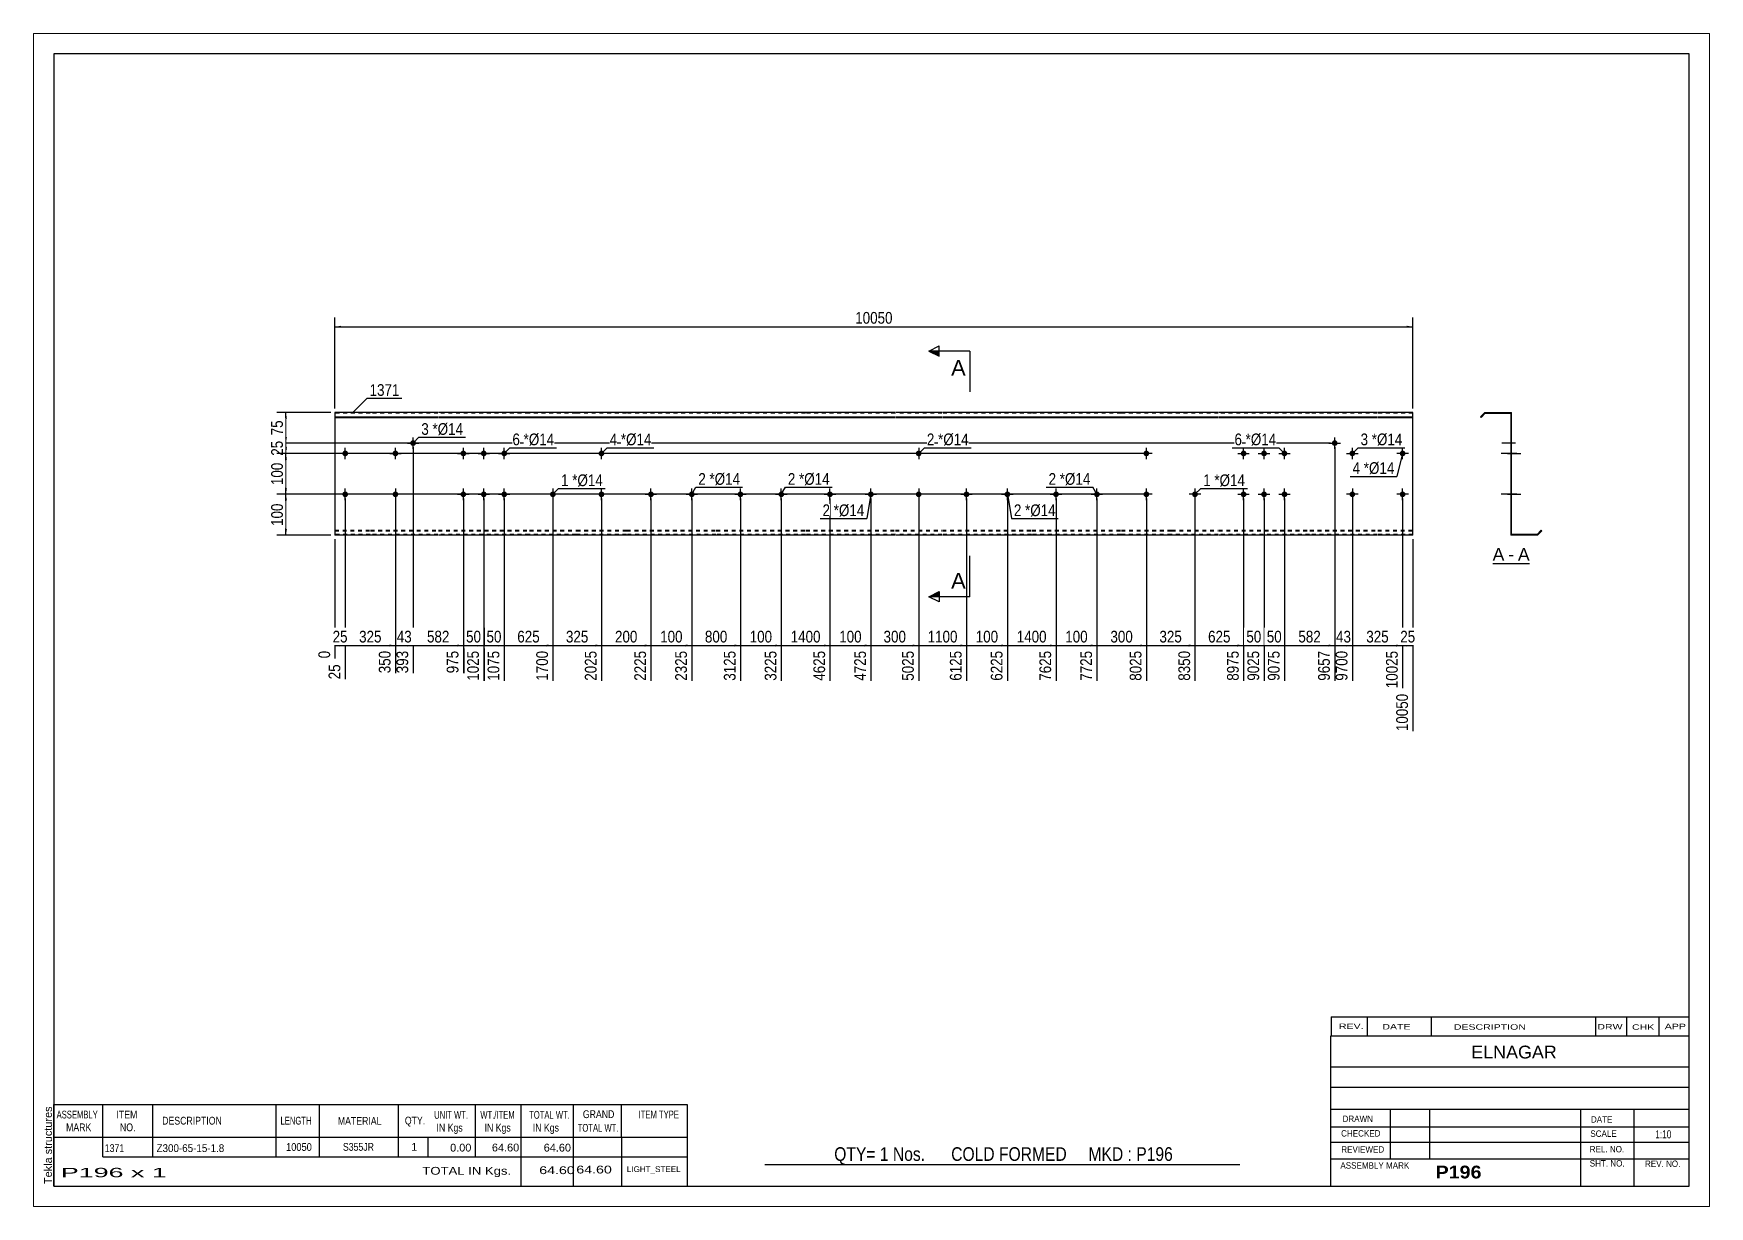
# Paper-space layout 'Layout1' of a CAD drawing. Header units: millimetres. Extents: x 0 to 410, y 0 to 287.
# The model-space entities are those that its viewports show. They can reach past a viewport. Long polylines and large blocks are cut down to what shows.
import ezdxf

# ---------------------------------------------------------------- set-up
doc = ezdxf.new("R2010")
doc.units = ezdxf.units.MM
doc.linetypes.add('DXK_LINE_DOT1', pattern=[1.8814, 0.9407, -0.9407])
doc.layers.add('Viewport layer', color=7, linetype='Continuous', plot=False)
doc.styles.add('Arial', font='ARIAL.TTF', dxfattribs={"height": 0.2})
doc.styles.add('Arial Bold', font='ARIALBD.TTF', dxfattribs={"height": 0.2})
doc.styles.add('Arial Narrow', font='ARIALN.TTF', dxfattribs={"height": 0.2})

# ---------------------------------------------------------------- blocks, each defined once
blk = doc.blocks.new('Unknown-629083877-2100')
at = {"color": 5, "linetype": 'Continuous'}
for p, q in [((331.25, 102.75), (-68.75, 102.75)), ((-68.75, 102.75), (-68.75, -174.25)), ((331.25, -174.25), (331.25, 102.75)), ((-68.75, -174.25), (331.25, -174.25))]:
    blk.add_line(p, q, dxfattribs=at)
at = {"color": 174, "linetype": 'Continuous', "style": 'Arial'}
blk.add_text('Tekla structures', height=1.9102, rotation=90, dxfattribs=at).set_placement((-69.25, -173.75))
blk = doc.blocks.new('Unknown-629083877-12 - 1244')
at = {"color": 7, "linetype": 'Continuous'}
blk.add_line((283.21, -21.95), (292.24, -21.95), dxfattribs=at)
at = {"color": 0, "linetype": 'Continuous'}
blk.add_wipeout([(286.06, -21.2), (286.06, -18), (283.21, -18), (283.21, -21.2)], dxfattribs=at)
blk.add_wipeout([(288.44, -21.2), (288.44, -18), (287.02, -18), (287.02, -21.2)], dxfattribs=at)
at = {"color": 96, "linetype": 'Continuous', "style": 'Arial'}
blk.add_text('A', height=3.06, dxfattribs=at).set_placement((283.21, -21.2))
at = {"color": 0, "linetype": 'Continuous'}
blk.add_wipeout([(292.24, -21.2), (292.24, -18), (289.4, -18), (289.4, -21.2)], dxfattribs=at)
at = {"color": 96, "linetype": 'Continuous', "style": 'Arial'}
for s, p in [('-', (287.02, -21.2)), ('A', (289.4, -21.2))]:
    blk.add_text(s, height=3.06, dxfattribs=at).set_placement(p)
blk = doc.blocks.new('Bolt-629083877-1223 - 1203')
at = {"linetype": 'Continuous'}
blk.add_hatch(color=3, dxfattribs=at).paths.add_polyline_path([(211.08, -5, -1), (209.68, -5, -1)])
at = {"color": 3, "linetype": 'Continuous'}
for p, q in [((210.38, -3.6), (210.38, -6.4)), ((211.78, -5), (208.98, -5))]:
    blk.add_line(p, q, dxfattribs=at)
blk = doc.blocks.new('Part-629083877-1218 - 1203')
at = {"color": 2, "linetype": 'Continuous'}
for p, q in [((0, 15), (0, -15)), ((8.6, 15), (0, 15)), ((0, 13.94), (8.6, 13.94)), ((0, 13.81), (8.6, 13.81)), ((25.2, 15), (8.7, 15)), ((8.7, 13.94), (25.2, 13.94)), ((8.7, 13.81), (25.2, 13.81)), ((47.5, 15), (25.3, 15)), ((25.3, 13.94), (47.5, 13.94)), ((25.3, 13.81), (47.5, 13.81)), ((59, 15), (47.6, 15)), ((47.6, 13.94), (59, 13.94)), ((47.6, 13.81), (59, 13.81)), ((71.29, 15), (59.1, 15)), ((59.1, 13.94), (71.29, 13.94)), ((59.1, 13.81), (71.29, 13.81)), ((93.19, 15), (71.39, 15)), ((71.39, 13.94), (93.19, 13.94)), ((71.39, 13.81), (93.19, 13.81)), ((115.09, 15), (93.29, 15)), ((93.29, 13.94), (115.09, 13.94)), ((93.29, 13.81), (115.09, 13.81)), ((136.99, 15), (115.19, 15)), ((115.19, 13.94), (136.99, 13.94)), ((115.19, 13.81), (136.99, 13.81)), ((148.49, 15), (137.09, 15)), ((137.09, 13.94), (148.49, 13.94)), ((137.09, 13.81), (148.49, 13.81)), ((170.39, 15), (148.59, 15)), ((148.59, 13.94), (170.39, 13.94)), ((148.59, 13.81), (170.39, 13.81)), ((192.29, 15), (170.49, 15)), ((170.49, 13.94), (192.29, 13.94)), ((170.49, 13.81), (192.29, 13.81)), ((204.58, 15), (192.39, 15)), ((192.39, 13.94), (204.58, 13.94)), ((192.39, 13.81), (204.58, 13.81)), ((216.08, 15), (204.68, 15)), ((204.68, 13.94), (216.08, 13.94)), ((204.68, 13.81), (216.08, 13.81)), ((238.38, 15), (216.18, 15)), ((216.18, 13.94), (238.38, 13.94)), ((216.18, 13.81), (238.38, 13.81)), ((254.98, 15), (238.48, 15)), ((238.48, 13.94), (254.98, 13.94)), ((238.48, 13.81), (254.98, 13.81)), ((263.68, 15), (255.08, 15)), ((255.08, 13.94), (263.68, 13.94)), ((255.08, 13.81), (263.68, 13.81)), ((263.68, 13.94), (263.68, 15)), ((263.68, -15), (263.68, 13.94)), ((8.6, -15), (0, -15)), ((25.2, -15), (8.7, -15)), ((47.5, -15), (25.3, -15)), ((59, -15), (47.6, -15)), ((71.29, -15), (59.1, -15)), ((93.19, -15), (71.39, -15)), ((115.09, -15), (93.29, -15)), ((136.99, -15), (115.19, -15)), ((148.49, -15), (137.09, -15)), ((170.39, -15), (148.59, -15)), ((192.29, -15), (170.49, -15)), ((204.58, -15), (192.39, -15)), ((216.08, -15), (204.68, -15)), ((238.38, -15), (216.18, -15)), ((254.98, -15), (238.48, -15)), ((263.68, -15), (255.08, -15))]:
    blk.add_line(p, q, dxfattribs=at)
at = {"color": 7, "linetype": 'DXK_LINE_DOT1'}
for p, q in [((8.6, 14.82), (0, 14.82)), ((25.2, 14.82), (8.7, 14.82)), ((47.5, 14.82), (25.3, 14.82)), ((59, 14.82), (47.6, 14.82)), ((71.29, 14.82), (59.1, 14.82)), ((93.19, 14.82), (71.39, 14.82)), ((115.09, 14.82), (93.29, 14.82)), ((136.99, 14.82), (115.19, 14.82)), ((148.49, 14.82), (137.09, 14.82)), ((170.39, 14.82), (148.59, 14.82)), ((192.29, 14.82), (170.49, 14.82)), ((204.58, 14.82), (192.39, 14.82)), ((216.08, 14.82), (204.68, 14.82)), ((238.38, 14.82), (216.18, 14.82)), ((254.98, 14.82), (238.48, 14.82)), ((263.68, 14.82), (255.08, 14.82)), ((0, -13.81), (8.6, -13.81)), ((0, -13.94), (8.6, -13.94)), ((8.6, -14.82), (0, -14.82)), ((8.7, -13.81), (25.2, -13.81)), ((8.7, -13.94), (25.2, -13.94)), ((25.2, -14.82), (8.7, -14.82)), ((25.3, -13.81), (47.5, -13.81)), ((25.3, -13.94), (47.5, -13.94)), ((47.5, -14.82), (25.3, -14.82)), ((47.6, -13.81), (59, -13.81)), ((47.6, -13.94), (59, -13.94)), ((59, -14.82), (47.6, -14.82)), ((59.1, -13.81), (71.29, -13.81)), ((59.1, -13.94), (71.29, -13.94)), ((71.29, -14.82), (59.1, -14.82)), ((71.39, -13.81), (93.19, -13.81)), ((71.39, -13.94), (93.19, -13.94)), ((93.19, -14.82), (71.39, -14.82)), ((93.29, -13.81), (115.09, -13.81)), ((93.29, -13.94), (115.09, -13.94)), ((115.09, -14.82), (93.29, -14.82)), ((115.19, -13.81), (136.99, -13.81)), ((115.19, -13.94), (136.99, -13.94)), ((136.99, -14.82), (115.19, -14.82)), ((137.09, -13.81), (148.49, -13.81)), ((137.09, -13.94), (148.49, -13.94)), ((148.49, -14.82), (137.09, -14.82)), ((148.59, -13.81), (170.39, -13.81)), ((148.59, -13.94), (170.39, -13.94)), ((170.39, -14.82), (148.59, -14.82)), ((170.49, -13.81), (192.29, -13.81)), ((170.49, -13.94), (192.29, -13.94)), ((192.29, -14.82), (170.49, -14.82)), ((192.39, -13.81), (204.58, -13.81)), ((192.39, -13.94), (204.58, -13.94)), ((204.58, -14.82), (192.39, -14.82)), ((204.68, -13.81), (216.08, -13.81)), ((204.68, -13.94), (216.08, -13.94)), ((216.08, -14.82), (204.68, -14.82)), ((216.18, -13.81), (238.38, -13.81)), ((216.18, -13.94), (238.38, -13.94)), ((238.38, -14.82), (216.18, -14.82)), ((238.48, -13.81), (254.98, -13.81)), ((238.48, -13.94), (254.98, -13.94)), ((254.98, -14.82), (238.48, -14.82)), ((255.08, -13.81), (263.68, -13.81)), ((255.08, -13.94), (263.68, -13.94)), ((263.68, -14.82), (255.08, -14.82))]:
    blk.add_line(p, q, dxfattribs=at)
blk = doc.blocks.new('Bolt-629083877-1219 - 1203')
at = {"linetype": 'Continuous'}
blk.add_hatch(color=3, dxfattribs=at).paths.add_polyline_path([(18.4, 7.53, -1), (19.8, 7.53, -1)])
at = {"color": 3, "linetype": 'Continuous'}
for p, q in [((19.1, 6.13), (19.1, 8.93)), ((17.7, 7.53), (20.5, 7.53))]:
    blk.add_line(p, q, dxfattribs=at)
blk = doc.blocks.new('Bolt-629083877-1220 - 1203')
at = {"linetype": 'Continuous'}
for points in [[(30.7, 5, -1), (32.1, 5, -1)], [(35.7, 5, -1), (37.1, 5, -1)], [(40.7, 5, -1), (42.1, 5, -1)], [(30.7, -5, -1), (32.1, -5, -1)], [(35.7, -5, -1), (37.1, -5, -1)], [(40.7, -5, -1), (42.1, -5, -1)]]:
    blk.add_hatch(color=3, dxfattribs=at).paths.add_polyline_path(points)
at = {"color": 3, "linetype": 'Continuous'}
for p, q in [((30, 5), (32.8, 5)), ((31.4, 3.6), (31.4, 6.4)), ((35, 5), (37.8, 5)), ((36.4, 3.6), (36.4, 6.4)), ((40, 5), (42.8, 5)), ((41.4, 3.6), (41.4, 6.4)), ((31.4, -6.4), (31.4, -3.6)), ((36.4, -6.4), (36.4, -3.6)), ((41.4, -6.4), (41.4, -3.6)), ((30, -5), (32.8, -5)), ((35, -5), (37.8, -5)), ((40, -5), (42.8, -5))]:
    blk.add_line(p, q, dxfattribs=at)
blk = doc.blocks.new('Bolt-629083877-1221 - 1203')
at = {"linetype": 'Continuous'}
blk.add_hatch(color=3, dxfattribs=at).paths.add_polyline_path([(15.49, -5, -1), (14.09, -5, -1)])
at = {"color": 3, "linetype": 'Continuous'}
for p, q in [((14.79, -3.6), (14.79, -6.4)), ((16.19, -5), (13.39, -5))]:
    blk.add_line(p, q, dxfattribs=at)
blk = doc.blocks.new('Bolt-629083877-1222 - 1203')
at = {"linetype": 'Continuous'}
blk.add_hatch(color=3, dxfattribs=at).paths.add_polyline_path([(243.87, 7.53, -1), (245.27, 7.53, -1)])
at = {"color": 3, "linetype": 'Continuous'}
for p, q in [((244.57, 6.13), (244.57, 8.93)), ((243.17, 7.53), (245.97, 7.53))]:
    blk.add_line(p, q, dxfattribs=at)
blk = doc.blocks.new('Bolt-629083877-1224 - 1203')
at = {"linetype": 'Continuous'}
for points in [[(221.58, 5, -1), (222.98, 5, -1)], [(226.58, 5, -1), (227.98, 5, -1)], [(231.58, 5, -1), (232.98, 5, -1)], [(221.58, -5, -1), (222.98, -5, -1)], [(226.58, -5, -1), (227.98, -5, -1)], [(231.58, -5, -1), (232.98, -5, -1)]]:
    blk.add_hatch(color=3, dxfattribs=at).paths.add_polyline_path(points)
at = {"color": 3, "linetype": 'Continuous'}
for p, q in [((220.88, 5), (223.68, 5)), ((222.28, 3.6), (222.28, 6.4)), ((225.88, 5), (228.68, 5)), ((227.28, 3.6), (227.28, 6.4)), ((230.88, 5), (233.68, 5)), ((232.28, 3.6), (232.28, 6.4)), ((222.28, -6.4), (222.28, -3.6)), ((227.28, -6.4), (227.28, -3.6)), ((232.28, -6.4), (232.28, -3.6)), ((220.88, -5), (223.68, -5)), ((225.88, -5), (228.68, -5)), ((230.88, -5), (233.68, -5))]:
    blk.add_line(p, q, dxfattribs=at)
blk = doc.blocks.new('Bolt-629083877-1225 - 1203')
at = {"linetype": 'Continuous'}
for points in [[(143.49, 5, -1), (142.09, 5, -1)], [(143.49, -5, -1), (142.09, -5, -1)]]:
    blk.add_hatch(color=3, dxfattribs=at).paths.add_polyline_path(points)
at = {"color": 3, "linetype": 'Continuous'}
for p, q in [((144.19, 5), (141.39, 5)), ((142.79, 6.4), (142.79, 3.6)), ((142.79, -3.6), (142.79, -6.4)), ((144.19, -5), (141.39, -5))]:
    blk.add_line(p, q, dxfattribs=at)
blk = doc.blocks.new('Bolt-629083877-1226 - 1203')
at = {"linetype": 'Continuous'}
blk.add_hatch(color=3, dxfattribs=at).paths.add_polyline_path([(14.09, 5, -1), (15.49, 5, -1)])
at = {"color": 3, "linetype": 'Continuous'}
for p, q in [((13.39, 5), (16.19, 5)), ((14.79, 3.6), (14.79, 6.4))]:
    blk.add_line(p, q, dxfattribs=at)
blk = doc.blocks.new('Bolt-629083877-1227 - 1203')
at = {"linetype": 'Continuous'}
for points in [[(176.39, -4.3, -1), (176.39, -5.7, -1)], [(186.39, -4.3, -1), (186.39, -5.7, -1)]]:
    blk.add_hatch(color=3, dxfattribs=at).paths.add_polyline_path(points)
at = {"color": 3, "linetype": 'Continuous'}
for p, q in [((176.39, -6.4), (176.39, -3.6)), ((186.39, -6.4), (186.39, -3.6)), ((174.99, -5), (177.79, -5)), ((184.99, -5), (187.79, -5))]:
    blk.add_line(p, q, dxfattribs=at)
blk = doc.blocks.new('Bolt-629083877-1228 - 1203')
at = {"linetype": 'Continuous'}
for points in [[(154.49, -4.3, -1), (154.49, -5.7, -1)], [(164.49, -4.3, -1), (164.49, -5.7, -1)]]:
    blk.add_hatch(color=3, dxfattribs=at).paths.add_polyline_path(points)
at = {"color": 3, "linetype": 'Continuous'}
for p, q in [((154.49, -6.4), (154.49, -3.6)), ((164.49, -6.4), (164.49, -3.6)), ((153.09, -5), (155.89, -5)), ((163.09, -5), (165.89, -5))]:
    blk.add_line(p, q, dxfattribs=at)
blk = doc.blocks.new('Bolt-629083877-1229 - 1203')
at = {"linetype": 'Continuous'}
for points in [[(99.19, -4.3, -1), (99.19, -5.7, -1)], [(109.19, -4.3, -1), (109.19, -5.7, -1)]]:
    blk.add_hatch(color=3, dxfattribs=at).paths.add_polyline_path(points)
at = {"color": 3, "linetype": 'Continuous'}
for p, q in [((99.19, -6.4), (99.19, -3.6)), ((109.19, -6.4), (109.19, -3.6)), ((97.79, -5), (100.59, -5)), ((107.79, -5), (110.59, -5))]:
    blk.add_line(p, q, dxfattribs=at)
blk = doc.blocks.new('Bolt-629083877-1230 - 1203')
at = {"linetype": 'Continuous'}
for points in [[(121.09, -4.3, -1), (121.09, -5.7, -1)], [(131.09, -4.3, -1), (131.09, -5.7, -1)]]:
    blk.add_hatch(color=3, dxfattribs=at).paths.add_polyline_path(points)
at = {"color": 3, "linetype": 'Continuous'}
for p, q in [((121.09, -6.4), (121.09, -3.6)), ((131.09, -6.4), (131.09, -3.6)), ((119.69, -5), (122.49, -5)), ((129.69, -5), (132.49, -5))]:
    blk.add_line(p, q, dxfattribs=at)
blk = doc.blocks.new('Bolt-629083877-1231 - 1203')
at = {"linetype": 'Continuous'}
blk.add_hatch(color=3, dxfattribs=at).paths.add_polyline_path([(248.18, 5, -1), (249.58, 5, -1)])
at = {"color": 3, "linetype": 'Continuous'}
for p, q in [((247.48, 5), (250.28, 5)), ((248.88, 3.6), (248.88, 6.4))]:
    blk.add_line(p, q, dxfattribs=at)
blk = doc.blocks.new('Bolt-629083877-1232 - 1203')
at = {"linetype": 'Continuous'}
blk.add_hatch(color=3, dxfattribs=at).paths.add_polyline_path([(249.58, -5, -1), (248.18, -5, -1)])
at = {"color": 3, "linetype": 'Continuous'}
for p, q in [((248.88, -3.6), (248.88, -6.4)), ((250.28, -5), (247.48, -5))]:
    blk.add_line(p, q, dxfattribs=at)
blk = doc.blocks.new('Bolt-629083877-1233 - 1203')
at = {"linetype": 'Continuous'}
for points in [[(197.79, 5, -1), (199.19, 5, -1)], [(260.48, 5, -1), (261.88, 5, -1)]]:
    blk.add_hatch(color=3, dxfattribs=at).paths.add_polyline_path(points)
at = {"color": 3, "linetype": 'Continuous'}
for p, q in [((199.89, 5), (197.09, 5)), ((198.49, 3.6), (198.49, 6.4)), ((262.58, 5), (259.78, 5)), ((261.18, 3.6), (261.18, 6.4))]:
    blk.add_line(p, q, dxfattribs=at)
blk = doc.blocks.new('Bolt-629083877-1234 - 1203')
at = {"linetype": 'Continuous'}
for points in [[(197.79, -5, -1), (199.19, -5, -1)], [(260.48, -5, -1), (261.88, -5, -1)]]:
    blk.add_hatch(color=3, dxfattribs=at).paths.add_polyline_path(points)
at = {"color": 3, "linetype": 'Continuous'}
for p, q in [((198.49, -6.4), (198.49, -3.6)), ((261.18, -6.4), (261.18, -3.6)), ((199.89, -5), (197.09, -5)), ((262.58, -5), (259.78, -5))]:
    blk.add_line(p, q, dxfattribs=at)
blk = doc.blocks.new('Bolt-629083877-1235 - 1203')
at = {"linetype": 'Continuous'}
blk.add_hatch(color=3, dxfattribs=at).paths.add_polyline_path([(54, -5, -1), (52.6, -5, -1)])
at = {"color": 3, "linetype": 'Continuous'}
for p, q in [((53.3, -3.6), (53.3, -6.4)), ((54.7, -5), (51.9, -5))]:
    blk.add_line(p, q, dxfattribs=at)
blk = doc.blocks.new('Bolt-629083877-1236 - 1203')
at = {"linetype": 'Continuous'}
for points in [[(1.8, 5, -1), (3.2, 5, -1)], [(64.49, 5, -1), (65.89, 5, -1)]]:
    blk.add_hatch(color=3, dxfattribs=at).paths.add_polyline_path(points)
at = {"color": 3, "linetype": 'Continuous'}
for p, q in [((3.9, 5), (1.1, 5)), ((2.5, 3.6), (2.5, 6.4)), ((66.59, 5), (63.79, 5)), ((65.19, 3.6), (65.19, 6.4))]:
    blk.add_line(p, q, dxfattribs=at)
blk = doc.blocks.new('Bolt-629083877-1237 - 1203')
at = {"linetype": 'Continuous'}
for points in [[(1.8, -5, -1), (3.2, -5, -1)], [(64.49, -5, -1), (65.89, -5, -1)]]:
    blk.add_hatch(color=3, dxfattribs=at).paths.add_polyline_path(points)
at = {"color": 3, "linetype": 'Continuous'}
for p, q in [((2.5, -6.4), (2.5, -3.6)), ((65.19, -6.4), (65.19, -3.6)), ((3.9, -5), (1.1, -5)), ((66.59, -5), (63.79, -5))]:
    blk.add_line(p, q, dxfattribs=at)
blk = doc.blocks.new('Bolt-629083877-1238 - 1203')
at = {"linetype": 'Continuous'}
for points in [[(77.29, -4.3, -1), (77.29, -5.7, -1)], [(87.29, -4.3, -1), (87.29, -5.7, -1)]]:
    blk.add_hatch(color=3, dxfattribs=at).paths.add_polyline_path(points)
at = {"color": 3, "linetype": 'Continuous'}
for p, q in [((77.29, -6.4), (77.29, -3.6)), ((87.29, -6.4), (87.29, -3.6)), ((75.89, -5), (78.69, -5)), ((85.89, -5), (88.69, -5))]:
    blk.add_line(p, q, dxfattribs=at)
blk = doc.blocks.new('Bolt-629083877-1248 - 1244')
at = {"linetype": 'Continuous'}
for points in [[(287.64, 5.7), (287.64, 4.3), (287.82, 4.3), (287.82, 5.7)], [(287.64, 5.7), (287.64, 4.3), (287.82, 4.3), (287.82, 5.7)], [(287.64, 5.7), (287.64, 4.3), (287.82, 4.3), (287.82, 5.7)], [(287.64, -4.3), (287.64, -5.7), (287.82, -5.7), (287.82, -4.3)], [(287.64, -4.3), (287.64, -5.7), (287.82, -5.7), (287.82, -4.3)], [(287.64, -4.3), (287.64, -5.7), (287.82, -5.7), (287.82, -4.3)]]:
    blk.add_hatch(color=3, dxfattribs=at).paths.add_polyline_path(points)
at = {"color": 3, "linetype": 'Continuous'}
for p, q in [((289.12, 5), (285.32, 5)), ((289.12, 5), (285.32, 5)), ((289.12, 5), (285.32, 5)), ((287.82, 5.7), (287.64, 5.7)), ((287.82, 5.7), (287.64, 5.7)), ((287.82, 5.7), (287.64, 5.7)), ((287.82, 4.3), (287.64, 4.3)), ((287.82, 4.3), (287.64, 4.3)), ((287.82, 4.3), (287.64, 4.3)), ((289.12, -5), (285.32, -5)), ((289.12, -5), (285.32, -5)), ((289.12, -5), (285.32, -5)), ((287.82, -4.3), (287.64, -4.3)), ((287.82, -4.3), (287.64, -4.3)), ((287.82, -4.3), (287.64, -4.3)), ((287.82, -5.7), (287.64, -5.7)), ((287.82, -5.7), (287.64, -5.7)), ((287.82, -5.7), (287.64, -5.7))]:
    blk.add_line(p, q, dxfattribs=at)
blk = doc.blocks.new('Bolt-629083877-1264 - 1244')
at = {"linetype": 'Continuous'}
blk.add_hatch(color=3, dxfattribs=at).paths.add_polyline_path([(287.64, 5.7), (287.64, 4.3), (287.82, 4.3), (287.82, 5.7)])
blk.add_hatch(color=3, dxfattribs=at).paths.add_polyline_path([(287.64, 5.7), (287.64, 4.3), (287.82, 4.3), (287.82, 5.7)])
at = {"color": 3, "linetype": 'Continuous'}
for p, q in [((286.84, 5), (290.14, 5)), ((286.84, 5), (290.14, 5)), ((287.64, 5.7), (287.82, 5.7)), ((287.64, 5.7), (287.82, 5.7)), ((287.64, 4.3), (287.82, 4.3)), ((287.64, 4.3), (287.82, 4.3))]:
    blk.add_line(p, q, dxfattribs=at)
blk = doc.blocks.new('Part-629083877-1246 - 1244')
at = {"color": 2, "linetype": 'Continuous'}
for p, q in [((281.32, 15), (280.26, 13.94)), ((280.26, 13.94), (280.38, 13.81)), ((281.39, 14.82), (280.38, 13.81)), ((281.32, 15), (287.82, 15)), ((281.39, 14.82), (287.64, 14.82)), ((287.64, 14.82), (287.64, -15)), ((287.82, -14.82), (287.82, 15)), ((294.14, -15), (287.64, -15)), ((294.06, -14.82), (287.82, -14.82)), ((294.06, -14.82), (295.07, -13.81)), ((294.14, -15), (295.2, -13.94)), ((295.2, -13.94), (295.07, -13.81))]:
    blk.add_line(p, q, dxfattribs=at)
blk = doc.blocks.new('Bolt-629083877-1247 - 1244')
at = {"linetype": 'Continuous'}
blk.add_hatch(color=3, dxfattribs=at).paths.add_polyline_path([(287.64, 8.23), (287.64, 6.83), (287.82, 6.83), (287.82, 8.23)])
at = {"color": 3, "linetype": 'Continuous'}
for p, q in [((287.82, 8.23), (287.64, 8.23)), ((288.77, 7.53), (285.47, 7.53)), ((287.82, 6.83), (287.64, 6.83))]:
    blk.add_line(p, q, dxfattribs=at)
blk = doc.blocks.new('Bolt-629083877-1249 - 1244')
at = {"linetype": 'Continuous'}
blk.add_hatch(color=3, dxfattribs=at).paths.add_polyline_path([(287.82, -5.7), (287.82, -4.3), (287.64, -4.3), (287.64, -5.7)])
at = {"color": 3, "linetype": 'Continuous'}
for p, q in [((287.82, -4.3), (287.64, -4.3)), ((288.62, -5), (287.64, -5)), ((287.82, -5.7), (287.64, -5.7))]:
    blk.add_line(p, q, dxfattribs=at)
blk = doc.blocks.new('Bolt-629083877-1250 - 1244')
at = {"linetype": 'Continuous'}
blk.add_hatch(color=3, dxfattribs=at).paths.add_polyline_path([(287.64, 8.23), (287.64, 6.83), (287.82, 6.83), (287.82, 8.23)])
at = {"color": 3, "linetype": 'Continuous'}
for p, q in [((287.82, 8.23), (287.64, 8.23)), ((288.77, 7.53), (285.47, 7.53)), ((287.82, 6.83), (287.64, 6.83))]:
    blk.add_line(p, q, dxfattribs=at)
blk = doc.blocks.new('Bolt-629083877-1251 - 1244')
at = {"linetype": 'Continuous'}
blk.add_hatch(color=3, dxfattribs=at).paths.add_polyline_path([(287.82, -5.7), (287.82, -4.3), (287.64, -4.3), (287.64, -5.7)])
at = {"color": 3, "linetype": 'Continuous'}
for p, q in [((287.82, -4.3), (287.64, -4.3)), ((288.62, -5), (287.64, -5)), ((287.82, -5.7), (287.64, -5.7))]:
    blk.add_line(p, q, dxfattribs=at)
blk = doc.blocks.new('Bolt-629083877-1252 - 1244')
at = {"linetype": 'Continuous'}
for points in [[(287.64, 5.7), (287.64, 4.3), (287.82, 4.3), (287.82, 5.7)], [(287.64, 5.7), (287.64, 4.3), (287.82, 4.3), (287.82, 5.7)], [(287.64, 5.7), (287.64, 4.3), (287.82, 4.3), (287.82, 5.7)], [(287.64, -4.3), (287.64, -5.7), (287.82, -5.7), (287.82, -4.3)], [(287.64, -4.3), (287.64, -5.7), (287.82, -5.7), (287.82, -4.3)], [(287.64, -4.3), (287.64, -5.7), (287.82, -5.7), (287.82, -4.3)]]:
    blk.add_hatch(color=3, dxfattribs=at).paths.add_polyline_path(points)
at = {"color": 3, "linetype": 'Continuous'}
for p, q in [((289.12, 5), (285.32, 5)), ((289.12, 5), (285.32, 5)), ((289.12, 5), (285.32, 5)), ((287.82, 5.7), (287.64, 5.7)), ((287.82, 5.7), (287.64, 5.7)), ((287.82, 5.7), (287.64, 5.7)), ((287.82, 4.3), (287.64, 4.3)), ((287.82, 4.3), (287.64, 4.3)), ((287.82, 4.3), (287.64, 4.3)), ((289.12, -5), (285.32, -5)), ((289.12, -5), (285.32, -5)), ((289.12, -5), (285.32, -5)), ((287.82, -4.3), (287.64, -4.3)), ((287.82, -4.3), (287.64, -4.3)), ((287.82, -4.3), (287.64, -4.3)), ((287.82, -5.7), (287.64, -5.7)), ((287.82, -5.7), (287.64, -5.7)), ((287.82, -5.7), (287.64, -5.7))]:
    blk.add_line(p, q, dxfattribs=at)
blk = doc.blocks.new('Bolt-629083877-1253 - 1244')
at = {"linetype": 'Continuous'}
for points in [[(287.82, 4.3), (287.82, 5.7), (287.64, 5.7), (287.64, 4.3)], [(287.82, -5.7), (287.82, -4.3), (287.64, -4.3), (287.64, -5.7)]]:
    blk.add_hatch(color=3, dxfattribs=at).paths.add_polyline_path(points)
at = {"color": 3, "linetype": 'Continuous'}
for p, q in [((287.82, 5), (285.64, 5)), ((287.82, 5.7), (287.64, 5.7)), ((287.82, 4.3), (287.64, 4.3)), ((287.82, -5), (285.64, -5)), ((287.82, -4.3), (287.64, -4.3)), ((287.82, -5.7), (287.64, -5.7))]:
    blk.add_line(p, q, dxfattribs=at)
blk = doc.blocks.new('Bolt-629083877-1254 - 1244')
at = {"linetype": 'Continuous'}
blk.add_hatch(color=3, dxfattribs=at).paths.add_polyline_path([(287.64, 5.7), (287.64, 4.3), (287.82, 4.3), (287.82, 5.7)])
at = {"color": 3, "linetype": 'Continuous'}
for p, q in [((288.77, 5), (285.47, 5)), ((287.82, 5.7), (287.64, 5.7)), ((287.82, 4.3), (287.64, 4.3))]:
    blk.add_line(p, q, dxfattribs=at)
blk = doc.blocks.new('Bolt-629083877-1255 - 1244')
at = {"linetype": 'Continuous'}
blk.add_hatch(color=3, dxfattribs=at).paths.add_polyline_path([(287.82, -5.7), (287.82, -4.3), (287.64, -4.3), (287.64, -5.7)])
blk.add_hatch(color=3, dxfattribs=at).paths.add_polyline_path([(287.82, -5.7), (287.82, -4.3), (287.64, -4.3), (287.64, -5.7)])
at = {"color": 3, "linetype": 'Continuous'}
for p, q in [((286.89, -5), (289.64, -5)), ((286.89, -5), (289.64, -5)), ((287.64, -4.3), (287.82, -4.3)), ((287.64, -4.3), (287.82, -4.3)), ((287.64, -5.7), (287.82, -5.7)), ((287.64, -5.7), (287.82, -5.7))]:
    blk.add_line(p, q, dxfattribs=at)
blk = doc.blocks.new('Bolt-629083877-1256 - 1244')
at = {"linetype": 'Continuous'}
blk.add_hatch(color=3, dxfattribs=at).paths.add_polyline_path([(287.82, -5.7), (287.82, -4.3), (287.64, -4.3), (287.64, -5.7)])
blk.add_hatch(color=3, dxfattribs=at).paths.add_polyline_path([(287.82, -5.7), (287.82, -4.3), (287.64, -4.3), (287.64, -5.7)])
at = {"color": 3, "linetype": 'Continuous'}
for p, q in [((286.89, -5), (289.64, -5)), ((286.89, -5), (289.64, -5)), ((287.64, -4.3), (287.82, -4.3)), ((287.64, -4.3), (287.82, -4.3)), ((287.64, -5.7), (287.82, -5.7)), ((287.64, -5.7), (287.82, -5.7))]:
    blk.add_line(p, q, dxfattribs=at)
blk = doc.blocks.new('Bolt-629083877-1257 - 1244')
at = {"linetype": 'Continuous'}
blk.add_hatch(color=3, dxfattribs=at).paths.add_polyline_path([(287.82, -5.7), (287.82, -4.3), (287.64, -4.3), (287.64, -5.7)])
blk.add_hatch(color=3, dxfattribs=at).paths.add_polyline_path([(287.82, -5.7), (287.82, -4.3), (287.64, -4.3), (287.64, -5.7)])
at = {"color": 3, "linetype": 'Continuous'}
for p, q in [((286.89, -5), (289.64, -5)), ((286.89, -5), (289.64, -5)), ((287.64, -4.3), (287.82, -4.3)), ((287.64, -4.3), (287.82, -4.3)), ((287.64, -5.7), (287.82, -5.7)), ((287.64, -5.7), (287.82, -5.7))]:
    blk.add_line(p, q, dxfattribs=at)
blk = doc.blocks.new('Bolt-629083877-1258 - 1244')
at = {"linetype": 'Continuous'}
blk.add_hatch(color=3, dxfattribs=at).paths.add_polyline_path([(287.82, -5.7), (287.82, -4.3), (287.64, -4.3), (287.64, -5.7)])
blk.add_hatch(color=3, dxfattribs=at).paths.add_polyline_path([(287.82, -5.7), (287.82, -4.3), (287.64, -4.3), (287.64, -5.7)])
at = {"color": 3, "linetype": 'Continuous'}
for p, q in [((286.89, -5), (289.64, -5)), ((286.89, -5), (289.64, -5)), ((287.64, -4.3), (287.82, -4.3)), ((287.64, -4.3), (287.82, -4.3)), ((287.64, -5.7), (287.82, -5.7)), ((287.64, -5.7), (287.82, -5.7))]:
    blk.add_line(p, q, dxfattribs=at)
blk = doc.blocks.new('Bolt-629083877-1259 - 1244')
at = {"linetype": 'Continuous'}
blk.add_hatch(color=3, dxfattribs=at).paths.add_polyline_path([(287.64, 5.7), (287.64, 4.3), (287.82, 4.3), (287.82, 5.7)])
at = {"color": 3, "linetype": 'Continuous'}
for p, q in [((288.77, 5), (285.47, 5)), ((287.82, 5.7), (287.64, 5.7)), ((287.82, 4.3), (287.64, 4.3))]:
    blk.add_line(p, q, dxfattribs=at)
blk = doc.blocks.new('Bolt-629083877-1260 - 1244')
at = {"linetype": 'Continuous'}
blk.add_hatch(color=3, dxfattribs=at).paths.add_polyline_path([(287.82, -5.7), (287.82, -4.3), (287.64, -4.3), (287.64, -5.7)])
at = {"color": 3, "linetype": 'Continuous'}
for p, q in [((287.82, -4.3), (287.64, -4.3)), ((288.62, -5), (287.64, -5)), ((287.82, -5.7), (287.64, -5.7))]:
    blk.add_line(p, q, dxfattribs=at)
blk = doc.blocks.new('Bolt-629083877-1261 - 1244')
at = {"linetype": 'Continuous'}
blk.add_hatch(color=3, dxfattribs=at).paths.add_polyline_path([(287.64, 5.7), (287.64, 4.3), (287.82, 4.3), (287.82, 5.7)])
blk.add_hatch(color=3, dxfattribs=at).paths.add_polyline_path([(287.64, 5.7), (287.64, 4.3), (287.82, 4.3), (287.82, 5.7)])
at = {"color": 3, "linetype": 'Continuous'}
for p, q in [((286.84, 5), (290.14, 5)), ((286.84, 5), (290.14, 5)), ((287.64, 5.7), (287.82, 5.7)), ((287.64, 5.7), (287.82, 5.7)), ((287.64, 4.3), (287.82, 4.3)), ((287.64, 4.3), (287.82, 4.3))]:
    blk.add_line(p, q, dxfattribs=at)
blk = doc.blocks.new('Bolt-629083877-1262 - 1244')
at = {"linetype": 'Continuous'}
blk.add_hatch(color=3, dxfattribs=at).paths.add_polyline_path([(287.64, -4.3), (287.64, -5.7), (287.82, -5.7), (287.82, -4.3)])
blk.add_hatch(color=3, dxfattribs=at).paths.add_polyline_path([(287.64, -4.3), (287.64, -5.7), (287.82, -5.7), (287.82, -4.3)])
at = {"color": 3, "linetype": 'Continuous'}
for p, q in [((286.84, -5), (290.14, -5)), ((286.84, -5), (290.14, -5)), ((287.64, -4.3), (287.82, -4.3)), ((287.64, -4.3), (287.82, -4.3)), ((287.64, -5.7), (287.82, -5.7)), ((287.64, -5.7), (287.82, -5.7))]:
    blk.add_line(p, q, dxfattribs=at)
blk = doc.blocks.new('Bolt-629083877-1263 - 1244')
at = {"linetype": 'Continuous'}
blk.add_hatch(color=3, dxfattribs=at).paths.add_polyline_path([(287.82, -5.7), (287.82, -4.3), (287.64, -4.3), (287.64, -5.7)])
at = {"color": 3, "linetype": 'Continuous'}
for p, q in [((287.82, -4.3), (287.64, -4.3)), ((288.62, -5), (287.64, -5)), ((287.82, -5.7), (287.64, -5.7))]:
    blk.add_line(p, q, dxfattribs=at)
blk = doc.blocks.new('Bolt-629083877-1265 - 1244')
at = {"linetype": 'Continuous'}
blk.add_hatch(color=3, dxfattribs=at).paths.add_polyline_path([(287.64, -4.3), (287.64, -5.7), (287.82, -5.7), (287.82, -4.3)])
blk.add_hatch(color=3, dxfattribs=at).paths.add_polyline_path([(287.64, -4.3), (287.64, -5.7), (287.82, -5.7), (287.82, -4.3)])
at = {"color": 3, "linetype": 'Continuous'}
for p, q in [((286.84, -5), (290.14, -5)), ((286.84, -5), (290.14, -5)), ((287.64, -4.3), (287.82, -4.3)), ((287.64, -4.3), (287.82, -4.3)), ((287.64, -5.7), (287.82, -5.7)), ((287.64, -5.7), (287.82, -5.7))]:
    blk.add_line(p, q, dxfattribs=at)
blk = doc.blocks.new('Bolt-629083877-1266 - 1244')
at = {"linetype": 'Continuous'}
blk.add_hatch(color=3, dxfattribs=at).paths.add_polyline_path([(287.82, -5.7), (287.82, -4.3), (287.64, -4.3), (287.64, -5.7)])
blk.add_hatch(color=3, dxfattribs=at).paths.add_polyline_path([(287.82, -5.7), (287.82, -4.3), (287.64, -4.3), (287.64, -5.7)])
at = {"color": 3, "linetype": 'Continuous'}
for p, q in [((286.89, -5), (289.64, -5)), ((286.89, -5), (289.64, -5)), ((287.64, -4.3), (287.82, -4.3)), ((287.64, -4.3), (287.82, -4.3)), ((287.64, -5.7), (287.82, -5.7)), ((287.64, -5.7), (287.82, -5.7))]:
    blk.add_line(p, q, dxfattribs=at)
blk = doc.blocks.new('StraightDimension-629083877-1289 - 1203')
at = {"linetype": 'Continuous'}
blk.add_hatch(color=7, dxfattribs=at).paths.add_polyline_path([(247.38, -41.75), (248.88, -42), (247.38, -42.25)])
at = {"color": 7, "linetype": 'Continuous'}
for p, q in [((244.57, 6.53), (244.57, -50.61)), ((248.88, -6), (248.88, -50.61)), ((244.57, -42), (248.88, -42))]:
    blk.add_line(p, q, dxfattribs=at)
at = {"color": 0}
blk.add_wipeout([(249.16, -41.85), (249.16, -37.65), (244.3, -37.65), (244.3, -41.85)], dxfattribs=at)
at = {"color": 0, "linetype": 'Continuous'}
blk.add_wipeout([(248.28, -42.7), (244.08, -42.7), (244.08, -51.21), (248.28, -51.21)], dxfattribs=at)
at = {"color": 3, "style": 'Arial Narrow'}
blk.add_text('43', height=2.863, dxfattribs=at).set_placement((244.9, -41.25))
at = {"color": 3, "linetype": 'Continuous', "style": 'Arial Narrow'}
blk.add_text('9700', height=2.863, rotation=90.0002, dxfattribs=at).set_placement((247.68, -50.61))
blk = doc.blocks.new('StraightDimension-629083877-1293 - 1203')
at = {"linetype": 'Continuous'}
blk.add_hatch(color=7, dxfattribs=at).paths.add_polyline_path([(220.78, -41.75), (222.28, -42), (220.78, -42.25)])
at = {"color": 7, "linetype": 'Continuous'}
for p, q in [((210.38, -6), (210.38, -50.61)), ((222.28, -6), (222.28, -50.61)), ((210.38, -42), (222.28, -42))]:
    blk.add_line(p, q, dxfattribs=at)
at = {"color": 0}
blk.add_wipeout([(219.67, -41.85), (219.67, -37.65), (212.99, -37.65), (212.99, -41.85)], dxfattribs=at)
at = {"color": 0, "linetype": 'Continuous'}
blk.add_wipeout([(221.68, -42.7), (217.48, -42.7), (217.48, -51.21), (221.68, -51.21)], dxfattribs=at)
at = {"color": 3, "style": 'Arial Narrow'}
blk.add_text('625', height=2.863, dxfattribs=at).set_placement((213.59, -41.25))
at = {"color": 3, "linetype": 'Continuous', "style": 'Arial Narrow'}
blk.add_text('8975', height=2.863, rotation=90.0002, dxfattribs=at).set_placement((221.08, -50.61))
blk = doc.blocks.new('StraightDimension-629083877-1303 - 1203')
at = {"linetype": 'Continuous'}
blk.add_hatch(color=7, dxfattribs=at).paths.add_polyline_path([(107.69, -41.75), (109.19, -42), (107.69, -42.25)])
at = {"color": 7, "linetype": 'Continuous'}
for p, q in [((99.19, -6), (99.19, -50.61)), ((109.19, -6), (109.19, -50.61)), ((99.19, -42), (109.19, -42))]:
    blk.add_line(p, q, dxfattribs=at)
at = {"color": 0}
blk.add_wipeout([(107.53, -41.85), (107.53, -37.65), (100.85, -37.65), (100.85, -41.85)], dxfattribs=at)
at = {"color": 0, "linetype": 'Continuous'}
blk.add_wipeout([(108.59, -42.7), (104.39, -42.7), (104.39, -51.21), (108.59, -51.21)], dxfattribs=at)
at = {"color": 3, "style": 'Arial Narrow'}
blk.add_text('100', height=2.863, dxfattribs=at).set_placement((101.45, -41.25))
at = {"color": 3, "linetype": 'Continuous', "style": 'Arial Narrow'}
blk.add_text('3225', height=2.863, rotation=90.0002, dxfattribs=at).set_placement((107.99, -50.61))
blk = doc.blocks.new('StraightDimension-629083877-1297 - 1203')
at = {"linetype": 'Continuous'}
blk.add_hatch(color=7, dxfattribs=at).paths.add_polyline_path([(174.89, -41.75), (176.39, -42), (174.89, -42.25)])
at = {"color": 7, "linetype": 'Continuous'}
for p, q in [((164.49, -6), (164.49, -50.61)), ((176.39, -6), (176.39, -50.61)), ((164.49, -42), (176.39, -42))]:
    blk.add_line(p, q, dxfattribs=at)
at = {"color": 0}
blk.add_wipeout([(174.7, -41.85), (174.7, -37.65), (166.18, -37.65), (166.18, -41.85)], dxfattribs=at)
at = {"color": 0, "linetype": 'Continuous'}
blk.add_wipeout([(175.79, -42.7), (171.59, -42.7), (171.59, -51.21), (175.79, -51.21)], dxfattribs=at)
at = {"color": 3, "style": 'Arial Narrow'}
blk.add_text('1400', height=2.863, dxfattribs=at).set_placement((166.78, -41.25))
at = {"color": 3, "linetype": 'Continuous', "style": 'Arial Narrow'}
blk.add_text('7625', height=2.863, rotation=90.0002, dxfattribs=at).set_placement((175.19, -50.61))
blk = doc.blocks.new('StraightDimension-629083877-1292 - 1203')
at = {"linetype": 'Continuous'}
blk.add_hatch(color=7, dxfattribs=at).paths.add_polyline_path([(225.78, -41.75), (227.28, -42), (225.78, -42.25)])
at = {"color": 7, "linetype": 'Continuous'}
for p, q in [((222.28, -6), (222.28, -50.61)), ((227.28, -6), (227.28, -50.61)), ((222.28, -42), (227.28, -42))]:
    blk.add_line(p, q, dxfattribs=at)
at = {"color": 0}
blk.add_wipeout([(227.21, -41.85), (227.21, -37.65), (222.35, -37.65), (222.35, -41.85)], dxfattribs=at)
at = {"color": 0, "linetype": 'Continuous'}
blk.add_wipeout([(226.68, -42.7), (222.48, -42.7), (222.48, -51.21), (226.68, -51.21)], dxfattribs=at)
at = {"color": 3, "style": 'Arial Narrow'}
blk.add_text('50', height=2.863, dxfattribs=at).set_placement((222.95, -41.25))
at = {"color": 3, "linetype": 'Continuous', "style": 'Arial Narrow'}
blk.add_text('9025', height=2.863, rotation=90.0002, dxfattribs=at).set_placement((226.08, -50.61))
blk = doc.blocks.new('StraightDimension-629083877-1291 - 1203')
at = {"linetype": 'Continuous'}
blk.add_hatch(color=7, dxfattribs=at).paths.add_polyline_path([(230.78, -41.75), (232.28, -42), (230.78, -42.25)])
at = {"color": 7, "linetype": 'Continuous'}
for p, q in [((227.28, -6), (227.28, -50.61)), ((232.28, -6), (232.28, -50.61)), ((227.28, -42), (232.28, -42))]:
    blk.add_line(p, q, dxfattribs=at)
at = {"color": 0}
blk.add_wipeout([(232.21, -41.85), (232.21, -37.65), (227.35, -37.65), (227.35, -41.85)], dxfattribs=at)
at = {"color": 0, "linetype": 'Continuous'}
blk.add_wipeout([(231.68, -42.7), (227.48, -42.7), (227.48, -51.21), (231.68, -51.21)], dxfattribs=at)
at = {"color": 3, "style": 'Arial Narrow'}
blk.add_text('50', height=2.863, dxfattribs=at).set_placement((227.95, -41.25))
at = {"color": 3, "linetype": 'Continuous', "style": 'Arial Narrow'}
blk.add_text('9075', height=2.863, rotation=90.0002, dxfattribs=at).set_placement((231.08, -50.61))
blk = doc.blocks.new('StraightDimension-629083877-1301 - 1203')
at = {"linetype": 'Continuous'}
blk.add_hatch(color=7, dxfattribs=at).paths.add_polyline_path([(129.59, -41.75), (131.09, -42), (129.59, -42.25)])
at = {"color": 7, "linetype": 'Continuous'}
for p, q in [((121.09, -6), (121.09, -50.61)), ((131.09, -6), (131.09, -50.61)), ((121.09, -42), (131.09, -42))]:
    blk.add_line(p, q, dxfattribs=at)
at = {"color": 0}
blk.add_wipeout([(129.43, -41.85), (129.43, -37.65), (122.75, -37.65), (122.75, -41.85)], dxfattribs=at)
at = {"color": 0, "linetype": 'Continuous'}
blk.add_wipeout([(130.49, -42.7), (126.29, -42.7), (126.29, -51.21), (130.49, -51.21)], dxfattribs=at)
at = {"color": 3, "style": 'Arial Narrow'}
blk.add_text('100', height=2.863, dxfattribs=at).set_placement((123.35, -41.25))
at = {"color": 3, "linetype": 'Continuous', "style": 'Arial Narrow'}
blk.add_text('4725', height=2.863, rotation=90.0002, dxfattribs=at).set_placement((129.89, -50.61))
blk = doc.blocks.new('StraightDimension-629083877-1290 - 1203')
at = {"linetype": 'Continuous'}
blk.add_hatch(color=7, dxfattribs=at).paths.add_polyline_path([(243.07, -41.75), (244.57, -42), (243.07, -42.25)])
at = {"color": 7, "linetype": 'Continuous'}
for p, q in [((244.57, 6.53), (244.57, -50.61)), ((232.28, -6), (232.28, -50.61)), ((232.28, -42), (244.57, -42))]:
    blk.add_line(p, q, dxfattribs=at)
at = {"color": 0}
blk.add_wipeout([(241.77, -41.85), (241.77, -37.65), (235.08, -37.65), (235.08, -41.85)], dxfattribs=at)
at = {"color": 0, "linetype": 'Continuous'}
blk.add_wipeout([(243.97, -42.7), (239.77, -42.7), (239.77, -51.21), (243.97, -51.21)], dxfattribs=at)
at = {"color": 3, "style": 'Arial Narrow'}
blk.add_text('582', height=2.863, dxfattribs=at).set_placement((235.68, -41.25))
at = {"color": 3, "linetype": 'Continuous', "style": 'Arial Narrow'}
blk.add_text('9657', height=2.863, rotation=90.0002, dxfattribs=at).set_placement((243.37, -50.61))
blk = doc.blocks.new('StraightDimension-629083877-1305 - 1203')
at = {"linetype": 'Continuous'}
blk.add_hatch(color=7, dxfattribs=at).paths.add_polyline_path([(85.79, -41.75), (87.29, -42), (85.79, -42.25)])
at = {"color": 7, "linetype": 'Continuous'}
for p, q in [((77.29, -6), (77.29, -50.61)), ((87.29, -6), (87.29, -50.61)), ((77.29, -42), (87.29, -42))]:
    blk.add_line(p, q, dxfattribs=at)
at = {"color": 0}
blk.add_wipeout([(85.63, -41.85), (85.63, -37.65), (78.95, -37.65), (78.95, -41.85)], dxfattribs=at)
at = {"color": 0, "linetype": 'Continuous'}
blk.add_wipeout([(86.69, -42.7), (82.49, -42.7), (82.49, -51.21), (86.69, -51.21)], dxfattribs=at)
at = {"color": 3, "style": 'Arial Narrow'}
blk.add_text('100', height=2.863, dxfattribs=at).set_placement((79.55, -41.25))
at = {"color": 3, "linetype": 'Continuous', "style": 'Arial Narrow'}
blk.add_text('2325', height=2.863, rotation=90.0002, dxfattribs=at).set_placement((86.09, -50.61))
blk = doc.blocks.new('StraightDimension-629083877-1300 - 1203')
at = {"linetype": 'Continuous'}
blk.add_hatch(color=7, dxfattribs=at).paths.add_polyline_path([(141.29, -41.75), (142.79, -42), (141.29, -42.25)])
at = {"color": 7, "linetype": 'Continuous'}
for p, q in [((131.09, -6), (131.09, -50.61)), ((142.79, -6), (142.79, -50.61)), ((131.09, -42), (142.79, -42))]:
    blk.add_line(p, q, dxfattribs=at)
at = {"color": 0}
blk.add_wipeout([(140.28, -41.85), (140.28, -37.65), (133.6, -37.65), (133.6, -41.85)], dxfattribs=at)
at = {"color": 0, "linetype": 'Continuous'}
blk.add_wipeout([(142.19, -42.7), (137.99, -42.7), (137.99, -51.21), (142.19, -51.21)], dxfattribs=at)
at = {"color": 3, "style": 'Arial Narrow'}
blk.add_text('300', height=2.863, dxfattribs=at).set_placement((134.2, -41.25))
at = {"color": 3, "linetype": 'Continuous', "style": 'Arial Narrow'}
blk.add_text('5025', height=2.863, rotation=90.0002, dxfattribs=at).set_placement((141.59, -50.61))
blk = doc.blocks.new('StraightDimension-629083877-1299 - 1203')
at = {"linetype": 'Continuous'}
blk.add_hatch(color=7, dxfattribs=at).paths.add_polyline_path([(152.99, -41.75), (154.49, -42), (152.99, -42.25)])
at = {"color": 7, "linetype": 'Continuous'}
for p, q in [((142.79, -6), (142.79, -50.61)), ((154.49, -6), (154.49, -50.61)), ((142.79, -42), (154.49, -42))]:
    blk.add_line(p, q, dxfattribs=at)
at = {"color": 0}
blk.add_wipeout([(152.9, -41.85), (152.9, -37.65), (144.38, -37.65), (144.38, -41.85)], dxfattribs=at)
at = {"color": 0, "linetype": 'Continuous'}
blk.add_wipeout([(153.89, -42.7), (149.69, -42.7), (149.69, -51.21), (153.89, -51.21)], dxfattribs=at)
at = {"color": 3, "style": 'Arial Narrow'}
blk.add_text('1100', height=2.863, dxfattribs=at).set_placement((144.98, -41.25))
at = {"color": 3, "linetype": 'Continuous', "style": 'Arial Narrow'}
blk.add_text('6125', height=2.863, rotation=90.0002, dxfattribs=at).set_placement((153.29, -50.61))
blk = doc.blocks.new('StraightDimension-629083877-1294 - 1203')
at = {"linetype": 'Continuous'}
blk.add_hatch(color=7, dxfattribs=at).paths.add_polyline_path([(208.88, -41.75), (210.38, -42), (208.88, -42.25)])
at = {"color": 7, "linetype": 'Continuous'}
for p, q in [((198.49, -6), (198.49, -50.61)), ((210.38, -6), (210.38, -50.61)), ((198.49, -42), (210.38, -42))]:
    blk.add_line(p, q, dxfattribs=at)
at = {"color": 0}
blk.add_wipeout([(207.78, -41.85), (207.78, -37.65), (201.09, -37.65), (201.09, -41.85)], dxfattribs=at)
at = {"color": 0, "linetype": 'Continuous'}
blk.add_wipeout([(209.78, -42.7), (205.58, -42.7), (205.58, -51.21), (209.78, -51.21)], dxfattribs=at)
at = {"color": 3, "style": 'Arial Narrow'}
blk.add_text('325', height=2.863, dxfattribs=at).set_placement((201.69, -41.25))
at = {"color": 3, "linetype": 'Continuous', "style": 'Arial Narrow'}
blk.add_text('8350', height=2.863, rotation=90.0002, dxfattribs=at).set_placement((209.18, -50.61))
blk = doc.blocks.new('StraightDimension-629083877-1309 - 1203')
at = {"linetype": 'Continuous'}
blk.add_hatch(color=7, dxfattribs=at).paths.add_polyline_path([(39.9, -41.75), (41.4, -42), (39.9, -42.25)])
at = {"color": 7, "linetype": 'Continuous'}
for p, q in [((36.4, -6), (36.4, -50.61)), ((41.4, -6), (41.4, -50.61)), ((36.4, -42), (41.4, -42))]:
    blk.add_line(p, q, dxfattribs=at)
at = {"color": 0}
blk.add_wipeout([(41.33, -41.85), (41.33, -37.65), (36.47, -37.65), (36.47, -41.85)], dxfattribs=at)
at = {"color": 0, "linetype": 'Continuous'}
blk.add_wipeout([(40.8, -42.7), (36.6, -42.7), (36.6, -51.21), (40.8, -51.21)], dxfattribs=at)
at = {"color": 3, "style": 'Arial Narrow'}
blk.add_text('50', height=2.863, dxfattribs=at).set_placement((37.07, -41.25))
at = {"color": 3, "linetype": 'Continuous', "style": 'Arial Narrow'}
blk.add_text('1075', height=2.863, rotation=90.0002, dxfattribs=at).set_placement((40.2, -50.61))
blk = doc.blocks.new('StraightDimension-629083877-1288 - 1203')
at = {"linetype": 'Continuous'}
blk.add_hatch(color=7, dxfattribs=at).paths.add_polyline_path([(259.68, -41.75), (261.18, -42), (259.68, -42.25)])
at = {"color": 7, "linetype": 'Continuous'}
for p, q in [((248.88, -6), (248.88, -50.61)), ((261.18, -6), (261.18, -52.44)), ((248.88, -42), (261.18, -42))]:
    blk.add_line(p, q, dxfattribs=at)
at = {"color": 0}
blk.add_wipeout([(258.37, -41.85), (258.37, -37.65), (251.69, -37.65), (251.69, -41.85)], dxfattribs=at)
at = {"color": 0, "linetype": 'Continuous'}
blk.add_wipeout([(260.58, -42.7), (256.38, -42.7), (256.38, -53.04), (260.58, -53.04)], dxfattribs=at)
at = {"color": 3, "style": 'Arial Narrow'}
blk.add_text('325', height=2.863, dxfattribs=at).set_placement((252.29, -41.25))
at = {"color": 3, "linetype": 'Continuous', "style": 'Arial Narrow'}
blk.add_text('10025', height=2.863, rotation=90.0002, dxfattribs=at).set_placement((259.98, -52.44))
blk = doc.blocks.new('StraightDimension-629083877-1298 - 1203')
at = {"linetype": 'Continuous'}
blk.add_hatch(color=7, dxfattribs=at).paths.add_polyline_path([(162.99, -41.75), (164.49, -42), (162.99, -42.25)])
at = {"color": 7, "linetype": 'Continuous'}
for p, q in [((154.49, -6), (154.49, -50.61)), ((164.49, -6), (164.49, -50.61)), ((154.49, -42), (164.49, -42))]:
    blk.add_line(p, q, dxfattribs=at)
at = {"color": 0}
blk.add_wipeout([(162.83, -41.85), (162.83, -37.65), (156.15, -37.65), (156.15, -41.85)], dxfattribs=at)
at = {"color": 0, "linetype": 'Continuous'}
blk.add_wipeout([(163.89, -42.7), (159.69, -42.7), (159.69, -51.21), (163.89, -51.21)], dxfattribs=at)
at = {"color": 3, "style": 'Arial Narrow'}
blk.add_text('100', height=2.863, dxfattribs=at).set_placement((156.75, -41.25))
at = {"color": 3, "linetype": 'Continuous', "style": 'Arial Narrow'}
blk.add_text('6225', height=2.863, rotation=90.0002, dxfattribs=at).set_placement((163.29, -50.61))
blk = doc.blocks.new('StraightDimension-629083877-1295 - 1203')
at = {"linetype": 'Continuous'}
blk.add_hatch(color=7, dxfattribs=at).paths.add_polyline_path([(196.99, -41.75), (198.49, -42), (196.99, -42.25)])
at = {"color": 7, "linetype": 'Continuous'}
for p, q in [((186.39, -6), (186.39, -50.61)), ((198.49, -6), (198.49, -50.61)), ((186.39, -42), (198.49, -42))]:
    blk.add_line(p, q, dxfattribs=at)
at = {"color": 0}
blk.add_wipeout([(195.78, -41.85), (195.78, -37.65), (189.1, -37.65), (189.1, -41.85)], dxfattribs=at)
at = {"color": 0, "linetype": 'Continuous'}
blk.add_wipeout([(197.89, -42.7), (193.69, -42.7), (193.69, -51.21), (197.89, -51.21)], dxfattribs=at)
at = {"color": 3, "style": 'Arial Narrow'}
blk.add_text('300', height=2.863, dxfattribs=at).set_placement((189.7, -41.25))
at = {"color": 3, "linetype": 'Continuous', "style": 'Arial Narrow'}
blk.add_text('8025', height=2.863, rotation=90.0002, dxfattribs=at).set_placement((197.29, -50.61))
blk = doc.blocks.new('StraightDimension-629083877-1296 - 1203')
at = {"linetype": 'Continuous'}
blk.add_hatch(color=7, dxfattribs=at).paths.add_polyline_path([(184.89, -41.75), (186.39, -42), (184.89, -42.25)])
at = {"color": 7, "linetype": 'Continuous'}
for p, q in [((176.39, -6), (176.39, -50.61)), ((186.39, -6), (186.39, -50.61)), ((176.39, -42), (186.39, -42))]:
    blk.add_line(p, q, dxfattribs=at)
at = {"color": 0}
blk.add_wipeout([(184.73, -41.85), (184.73, -37.65), (178.05, -37.65), (178.05, -41.85)], dxfattribs=at)
at = {"color": 0, "linetype": 'Continuous'}
blk.add_wipeout([(185.79, -42.7), (181.59, -42.7), (181.59, -51.21), (185.79, -51.21)], dxfattribs=at)
at = {"color": 3, "style": 'Arial Narrow'}
blk.add_text('100', height=2.863, dxfattribs=at).set_placement((178.65, -41.25))
at = {"color": 3, "linetype": 'Continuous', "style": 'Arial Narrow'}
blk.add_text('7725', height=2.863, rotation=90.0002, dxfattribs=at).set_placement((185.19, -50.61))
blk = doc.blocks.new('StraightDimension-629083877-1302 - 1203')
at = {"linetype": 'Continuous'}
blk.add_hatch(color=7, dxfattribs=at).paths.add_polyline_path([(119.59, -41.75), (121.09, -42), (119.59, -42.25)])
at = {"color": 7, "linetype": 'Continuous'}
for p, q in [((109.19, -6), (109.19, -50.61)), ((121.09, -6), (121.09, -50.61)), ((109.19, -42), (121.09, -42))]:
    blk.add_line(p, q, dxfattribs=at)
at = {"color": 0}
blk.add_wipeout([(119.4, -41.85), (119.4, -37.65), (110.88, -37.65), (110.88, -41.85)], dxfattribs=at)
at = {"color": 0, "linetype": 'Continuous'}
blk.add_wipeout([(120.49, -42.7), (116.29, -42.7), (116.29, -51.21), (120.49, -51.21)], dxfattribs=at)
at = {"color": 3, "style": 'Arial Narrow'}
blk.add_text('1400', height=2.863, dxfattribs=at).set_placement((111.48, -41.25))
at = {"color": 3, "linetype": 'Continuous', "style": 'Arial Narrow'}
blk.add_text('4625', height=2.863, rotation=90.0002, dxfattribs=at).set_placement((119.89, -50.61))
blk = doc.blocks.new('StraightDimension-629083877-1287 - 1203')
at = {"linetype": 'Continuous'}
blk.add_hatch(color=7, dxfattribs=at).paths.add_polyline_path([(262.18, -41.75), (263.68, -42), (262.18, -42.25)])
at = {"color": 7, "linetype": 'Continuous'}
for p, q in [((261.18, -6), (261.18, -52.44)), ((263.68, -16), (263.68, -62.94)), ((261.18, -42), (263.68, -42))]:
    blk.add_line(p, q, dxfattribs=at)
at = {"color": 0}
blk.add_wipeout([(264.86, -41.85), (264.86, -37.65), (260, -37.65), (260, -41.85)], dxfattribs=at)
at = {"color": 0, "linetype": 'Continuous'}
blk.add_wipeout([(263.08, -53.2), (258.88, -53.2), (258.88, -63.54), (263.08, -63.54)], dxfattribs=at)
at = {"color": 3, "style": 'Arial Narrow'}
blk.add_text('25', height=2.863, dxfattribs=at).set_placement((260.6, -41.25))
at = {"color": 3, "linetype": 'Continuous', "style": 'Arial Narrow'}
blk.add_text('10050', height=2.863, rotation=90.0002, dxfattribs=at).set_placement((262.48, -62.94))
blk = doc.blocks.new('StraightDimension-629083877-1304 - 1203')
at = {"linetype": 'Continuous'}
blk.add_hatch(color=7, dxfattribs=at).paths.add_polyline_path([(97.69, -41.75), (99.19, -42), (97.69, -42.25)])
at = {"color": 7, "linetype": 'Continuous'}
for p, q in [((87.29, -6), (87.29, -50.61)), ((99.19, -6), (99.19, -50.61)), ((87.29, -42), (99.19, -42))]:
    blk.add_line(p, q, dxfattribs=at)
at = {"color": 0}
blk.add_wipeout([(96.58, -41.85), (96.58, -37.65), (89.9, -37.65), (89.9, -41.85)], dxfattribs=at)
at = {"color": 0, "linetype": 'Continuous'}
blk.add_wipeout([(98.59, -42.7), (94.39, -42.7), (94.39, -51.21), (98.59, -51.21)], dxfattribs=at)
at = {"color": 3, "style": 'Arial Narrow'}
blk.add_text('800', height=2.863, dxfattribs=at).set_placement((90.5, -41.25))
at = {"color": 3, "linetype": 'Continuous', "style": 'Arial Narrow'}
blk.add_text('3125', height=2.863, rotation=90.0002, dxfattribs=at).set_placement((97.99, -50.61))
blk = doc.blocks.new('StraightDimension-629083877-1306 - 1203')
at = {"linetype": 'Continuous'}
blk.add_hatch(color=7, dxfattribs=at).paths.add_polyline_path([(75.79, -41.75), (77.29, -42), (75.79, -42.25)])
at = {"color": 7, "linetype": 'Continuous'}
for p, q in [((65.19, -6), (65.19, -50.61)), ((77.29, -6), (77.29, -50.61)), ((65.19, -42), (77.29, -42))]:
    blk.add_line(p, q, dxfattribs=at)
at = {"color": 0}
blk.add_wipeout([(74.58, -41.85), (74.58, -37.65), (67.9, -37.65), (67.9, -41.85)], dxfattribs=at)
at = {"color": 0, "linetype": 'Continuous'}
blk.add_wipeout([(76.69, -42.7), (72.49, -42.7), (72.49, -51.21), (76.69, -51.21)], dxfattribs=at)
at = {"color": 3, "style": 'Arial Narrow'}
blk.add_text('200', height=2.863, dxfattribs=at).set_placement((68.5, -41.25))
at = {"color": 3, "linetype": 'Continuous', "style": 'Arial Narrow'}
blk.add_text('2225', height=2.863, rotation=90.0002, dxfattribs=at).set_placement((76.09, -50.61))
blk = doc.blocks.new('StraightDimension-629083877-1307 - 1203')
at = {"linetype": 'Continuous'}
blk.add_hatch(color=7, dxfattribs=at).paths.add_polyline_path([(63.69, -41.75), (65.19, -42), (63.69, -42.25)])
at = {"color": 7, "linetype": 'Continuous'}
for p, q in [((53.3, -6), (53.3, -50.61)), ((65.19, -6), (65.19, -50.61)), ((53.3, -42), (65.19, -42))]:
    blk.add_line(p, q, dxfattribs=at)
at = {"color": 0}
blk.add_wipeout([(62.59, -41.85), (62.59, -37.65), (55.9, -37.65), (55.9, -41.85)], dxfattribs=at)
at = {"color": 0, "linetype": 'Continuous'}
blk.add_wipeout([(64.59, -42.7), (60.39, -42.7), (60.39, -51.21), (64.59, -51.21)], dxfattribs=at)
at = {"color": 3, "style": 'Arial Narrow'}
blk.add_text('325', height=2.863, dxfattribs=at).set_placement((56.5, -41.25))
at = {"color": 3, "linetype": 'Continuous', "style": 'Arial Narrow'}
blk.add_text('2025', height=2.863, rotation=90.0002, dxfattribs=at).set_placement((63.99, -50.61))
blk = doc.blocks.new('StraightDimension-629083877-1308 - 1203')
at = {"linetype": 'Continuous'}
blk.add_hatch(color=7, dxfattribs=at).paths.add_polyline_path([(51.8, -41.75), (53.3, -42), (51.8, -42.25)])
at = {"color": 7, "linetype": 'Continuous'}
for p, q in [((41.4, -6), (41.4, -50.61)), ((53.3, -6), (53.3, -50.61)), ((41.4, -42), (53.3, -42))]:
    blk.add_line(p, q, dxfattribs=at)
at = {"color": 0}
blk.add_wipeout([(50.69, -41.85), (50.69, -37.65), (44, -37.65), (44, -41.85)], dxfattribs=at)
at = {"color": 0, "linetype": 'Continuous'}
blk.add_wipeout([(52.7, -42.7), (48.5, -42.7), (48.5, -51.21), (52.7, -51.21)], dxfattribs=at)
at = {"color": 3, "style": 'Arial Narrow'}
blk.add_text('625', height=2.863, dxfattribs=at).set_placement((44.6, -41.25))
at = {"color": 3, "linetype": 'Continuous', "style": 'Arial Narrow'}
blk.add_text('1700', height=2.863, rotation=90.0002, dxfattribs=at).set_placement((52.1, -50.61))
blk = doc.blocks.new('StraightDimension-629083877-1310 - 1203')
at = {"linetype": 'Continuous'}
blk.add_hatch(color=7, dxfattribs=at).paths.add_polyline_path([(34.9, -41.75), (36.4, -42), (34.9, -42.25)])
at = {"color": 7, "linetype": 'Continuous'}
for p, q in [((31.4, -6), (31.4, -48.78)), ((36.4, -6), (36.4, -50.61)), ((31.4, -42), (36.4, -42))]:
    blk.add_line(p, q, dxfattribs=at)
at = {"color": 0}
blk.add_wipeout([(36.33, -41.85), (36.33, -37.65), (31.47, -37.65), (31.47, -41.85)], dxfattribs=at)
at = {"color": 0, "linetype": 'Continuous'}
blk.add_wipeout([(35.8, -42.7), (31.6, -42.7), (31.6, -51.21), (35.8, -51.21)], dxfattribs=at)
at = {"color": 3, "style": 'Arial Narrow'}
blk.add_text('50', height=2.863, dxfattribs=at).set_placement((32.07, -41.25))
at = {"color": 3, "linetype": 'Continuous', "style": 'Arial Narrow'}
blk.add_text('1025', height=2.863, rotation=90.0002, dxfattribs=at).set_placement((35.2, -50.61))
blk = doc.blocks.new('StraightDimension-629083877-1311 - 1203')
at = {"linetype": 'Continuous'}
blk.add_hatch(color=7, dxfattribs=at).paths.add_polyline_path([(29.9, -41.75), (31.4, -42), (29.9, -42.25)])
at = {"color": 7, "linetype": 'Continuous'}
for p, q in [((19.1, 6.53), (19.1, -48.78)), ((31.4, -6), (31.4, -48.78)), ((19.1, -42), (31.4, -42))]:
    blk.add_line(p, q, dxfattribs=at)
at = {"color": 0}
blk.add_wipeout([(28.59, -41.85), (28.59, -37.65), (21.91, -37.65), (21.91, -41.85)], dxfattribs=at)
at = {"color": 0, "linetype": 'Continuous'}
blk.add_wipeout([(30.8, -42.7), (26.6, -42.7), (26.6, -49.38), (30.8, -49.38)], dxfattribs=at)
at = {"color": 3, "style": 'Arial Narrow'}
blk.add_text('582', height=2.863, dxfattribs=at).set_placement((22.51, -41.25))
at = {"color": 3, "linetype": 'Continuous', "style": 'Arial Narrow'}
blk.add_text('975', height=2.863, rotation=90.0002, dxfattribs=at).set_placement((30.2, -48.78))
blk = doc.blocks.new('StraightDimension-629083877-1312 - 1203')
at = {"linetype": 'Continuous'}
blk.add_hatch(color=7, dxfattribs=at).paths.add_polyline_path([(17.6, -41.75), (19.1, -42), (17.6, -42.25)])
at = {"color": 7, "linetype": 'Continuous'}
for p, q in [((19.1, 6.53), (19.1, -48.78)), ((14.79, -6), (14.79, -48.78)), ((14.79, -42), (19.1, -42))]:
    blk.add_line(p, q, dxfattribs=at)
at = {"color": 0}
blk.add_wipeout([(19.38, -41.85), (19.38, -37.65), (14.52, -37.65), (14.52, -41.85)], dxfattribs=at)
at = {"color": 0, "linetype": 'Continuous'}
blk.add_wipeout([(18.5, -42.7), (14.3, -42.7), (14.3, -49.38), (18.5, -49.38)], dxfattribs=at)
at = {"color": 3, "style": 'Arial Narrow'}
blk.add_text('43', height=2.863, dxfattribs=at).set_placement((15.12, -41.25))
at = {"color": 3, "linetype": 'Continuous', "style": 'Arial Narrow'}
blk.add_text('393', height=2.863, rotation=90.0002, dxfattribs=at).set_placement((17.9, -48.78))
blk = doc.blocks.new('StraightDimension-629083877-1313 - 1203')
at = {"linetype": 'Continuous'}
blk.add_hatch(color=7, dxfattribs=at).paths.add_polyline_path([(13.29, -41.75), (14.79, -42), (13.29, -42.25)])
at = {"color": 7, "linetype": 'Continuous'}
for p, q in [((2.5, -6), (2.5, -50.26)), ((14.79, -6), (14.79, -48.78)), ((2.5, -42), (14.79, -42))]:
    blk.add_line(p, q, dxfattribs=at)
at = {"color": 0}
blk.add_wipeout([(11.99, -41.85), (11.99, -37.65), (5.3, -37.65), (5.3, -41.85)], dxfattribs=at)
at = {"color": 0, "linetype": 'Continuous'}
blk.add_wipeout([(14.19, -42.7), (9.99, -42.7), (9.99, -49.38), (14.19, -49.38)], dxfattribs=at)
at = {"color": 3, "style": 'Arial Narrow'}
blk.add_text('325', height=2.863, dxfattribs=at).set_placement((5.9, -41.25))
at = {"color": 3, "linetype": 'Continuous', "style": 'Arial Narrow'}
blk.add_text('350', height=2.863, rotation=90.0002, dxfattribs=at).set_placement((13.59, -48.78))
blk = doc.blocks.new('StraightDimension-629083877-1314 - 1203')
at = {"linetype": 'Continuous'}
blk.add_hatch(color=7, dxfattribs=at).paths.add_polyline_path([(1, -41.75), (2.5, -42), (1, -42.25)])
at = {"color": 7, "linetype": 'Continuous'}
for p, q in [((2.5, -6), (2.5, -50.26)), ((0, -16), (0, -45.13)), ((0, -42), (2.5, -42))]:
    blk.add_line(p, q, dxfattribs=at)
at = {"color": 0}
blk.add_wipeout([(3.68, -41.85), (3.68, -37.65), (-1.18, -37.65), (-1.18, -41.85)], dxfattribs=at)
at = {"color": 0, "linetype": 'Continuous'}
blk.add_wipeout([(1.9, -46), (-2.3, -46), (-2.3, -50.86), (1.9, -50.86)], dxfattribs=at)
blk.add_wipeout([(-0.6, -42.7), (-4.8, -42.7), (-4.8, -45.73), (-0.6, -45.73)], dxfattribs=at)
at = {"color": 3, "style": 'Arial Narrow'}
blk.add_text('25', height=2.863, dxfattribs=at).set_placement((-0.58, -41.25))
at = {"color": 3, "linetype": 'Continuous', "style": 'Arial Narrow'}
for s, height, p in [('0', 2.86, (-1.2, -45.13)), ('25', 2.863, (1.3, -50.26))]:
    blk.add_text(s, height=height, rotation=90.0002, dxfattribs=at).set_placement(p)
blk = doc.blocks.new('StraightDimension-629083877-1412 - 1203')
at = {"linetype": 'Continuous'}
for points in [[(-12.25, 13.5), (-12, 15), (-11.75, 13.5)], [(-11.75, 9.03), (-12, 7.53), (-12.25, 9.03)]]:
    blk.add_hatch(color=7, dxfattribs=at).paths.add_polyline_path(points)
at = {"color": 7, "linetype": 'Continuous'}
for p, q in [((-1, 15), (-14.25, 15)), ((-12, 7.53), (-12, 15)), ((243.57, 7.53), (-14.25, 7.53))]:
    blk.add_line(p, q, dxfattribs=at)
at = {"color": 0}
blk.add_wipeout([(-12.15, 13.7), (-16.35, 13.7), (-16.35, 8.84), (-12.15, 8.84)], dxfattribs=at)
at = {"color": 3, "style": 'Arial Narrow'}
blk.add_text('75', height=2.863, rotation=90.0002, dxfattribs=at).set_placement((-12.75, 9.44))
blk = doc.blocks.new('StraightDimension-629083877-1413 - 1203')
at = {"linetype": 'Continuous'}
for points in [[(-12.25, 6.03), (-12, 7.53), (-11.75, 6.03)], [(-11.75, 6.5), (-12, 5), (-12.25, 6.5)]]:
    blk.add_hatch(color=7, dxfattribs=at).paths.add_polyline_path(points)
at = {"color": 7, "linetype": 'Continuous'}
for p, q in [((243.57, 7.53), (-14.25, 7.53)), ((197.49, 5), (-14.25, 5)), ((-12, 5), (-12, 7.53))]:
    blk.add_line(p, q, dxfattribs=at)
at = {"color": 0}
blk.add_wipeout([(-12.15, 8.7), (-16.35, 8.7), (-16.35, 3.84), (-12.15, 3.84)], dxfattribs=at)
at = {"color": 3, "style": 'Arial Narrow'}
blk.add_text('25', height=2.863, rotation=90.0002, dxfattribs=at).set_placement((-12.75, 4.44))
blk = doc.blocks.new('StraightDimension-629083877-1414 - 1203')
at = {"linetype": 'Continuous'}
for points in [[(-12.25, 3.5), (-12, 5), (-11.75, 3.5)], [(-11.75, -3.5), (-12, -5), (-12.25, -3.5)]]:
    blk.add_hatch(color=7, dxfattribs=at).paths.add_polyline_path(points)
at = {"color": 7, "linetype": 'Continuous'}
for p, q in [((197.49, 5), (-14.25, 5)), ((-12, -5), (-12, 5)), ((197.49, -5), (-14.25, -5))]:
    blk.add_line(p, q, dxfattribs=at)
at = {"color": 0}
blk.add_wipeout([(-12.15, 3.34), (-16.35, 3.34), (-16.35, -3.34), (-12.15, -3.34)], dxfattribs=at)
at = {"color": 3, "style": 'Arial Narrow'}
blk.add_text('100', height=2.863, rotation=90.0002, dxfattribs=at).set_placement((-12.75, -2.74))
blk = doc.blocks.new('StraightDimension-629083877-1415 - 1203')
at = {"linetype": 'Continuous'}
for points in [[(-12.25, -6.5), (-12, -5), (-11.75, -6.5)], [(-11.75, -13.5), (-12, -15), (-12.25, -13.5)]]:
    blk.add_hatch(color=7, dxfattribs=at).paths.add_polyline_path(points)
at = {"color": 7, "linetype": 'Continuous'}
for p, q in [((197.49, -5), (-14.25, -5)), ((-12, -15), (-12, -5)), ((-1, -15), (-14.25, -15))]:
    blk.add_line(p, q, dxfattribs=at)
at = {"color": 0}
blk.add_wipeout([(-12.15, -6.66), (-16.35, -6.66), (-16.35, -13.34), (-12.15, -13.34)], dxfattribs=at)
at = {"color": 3, "style": 'Arial Narrow'}
blk.add_text('100', height=2.863, rotation=90.0002, dxfattribs=at).set_placement((-12.75, -12.74))
blk = doc.blocks.new('StraightDimension-629083877-1450 - 1203')
at = {"linetype": 'Continuous'}
for points in [[(1.5, 35.75), (0, 36), (1.5, 36.25)], [(262.18, 36.25), (263.68, 36), (262.18, 35.75)]]:
    blk.add_hatch(color=7, dxfattribs=at).paths.add_polyline_path(points)
at = {"color": 7, "linetype": 'Continuous'}
for p, q in [((0, 16), (0, 38.25)), ((263.68, 16), (263.68, 38.25)), ((0, 36), (263.68, 36))]:
    blk.add_line(p, q, dxfattribs=at)
at = {"color": 0}
blk.add_wipeout([(137.01, 36.15), (137.01, 40.35), (126.67, 40.35), (126.67, 36.15)], dxfattribs=at)
at = {"color": 3, "style": 'Arial Narrow'}
blk.add_text('10050', height=2.863, dxfattribs=at).set_placement((127.27, 36.75))
blk = doc.blocks.new('CBS_REVISION-629083877-2164')
at = {"color": 7, "linetype": 'Continuous'}
for p, q in [((243.74, -132.87), (331.24, -132.87)), ((243.74, -132.87), (243.74, -137.5)), ((252.54, -132.87), (252.54, -137.5)), ((268.13, -132.87), (268.13, -137.44)), ((308.39, -132.87), (308.39, -137.5)), ((315.93, -132.87), (315.93, -137.5)), ((323.88, -132.87), (323.88, -137.5)), ((243.74, -137.5), (331.24, -137.5))]:
    blk.add_line(p, q, dxfattribs=at)
at = {"color": 7, "style": 'Arial Narrow', "width": 1.7}
for s, height, p in [('REV.', 1.326, (245.6, -135.82)), ('DATE', 1.326, (256.23, -135.94)), ('DESCRIPTION', 1.3257, (273.71, -135.99)), ('DRW', 1.326, (308.82, -135.93)), ('CHK', 1.326, (317.31, -136.02)), ('APP', 1.326, (325.31, -135.87))]:
    blk.add_text(s, height=height, dxfattribs=at).set_placement(p)
blk = doc.blocks.new('CBS_BOM-629083877-2161')
at = {"color": 7, "linetype": 'Continuous'}
for p, q in [((-68.78, -162.28), (-68.78, -154.28)), ((-68.78, -154.28), (86.14, -154.28)), ((-56.78, -162.28), (-56.78, -154.28)), ((-44.59, -162.28), (-44.59, -154.28)), ((-14.43, -162.28), (-14.43, -154.28)), ((-3.75, -162.28), (-3.75, -154.28)), ((15.57, -162.28), (15.57, -154.28)), ((34.37, -162.28), (34.37, -154.28)), ((45.58, -162.28), (45.58, -154.28)), ((58.37, -162.28), (58.37, -154.28)), ((70.12, -162.28), (70.12, -154.28)), ((86.14, -154.29), (86.14, -162.27)), ((-68.78, -162.28), (86.14, -162.28)), ((-68.78, -167.08), (-68.78, -162.28)), ((-56.78, -167.08), (-56.78, -162.28)), ((-44.59, -167.08), (-44.59, -162.28)), ((-14.43, -167.08), (-14.43, -162.28)), ((-3.75, -167.08), (-3.75, -162.28)), ((15.57, -167.08), (15.57, -162.28)), ((22.83, -167.08), (22.83, -162.28)), ((34.37, -167.08), (34.37, -162.28)), ((45.58, -167.08), (45.58, -162.28)), ((58.37, -167.08), (58.37, -162.28)), ((70.14, -167.08), (70.14, -162.28)), ((86.14, -162.28), (86.14, -167.08)), ((-68.78, -174.28), (-68.78, -167.1)), ((-56.78, -167.08), (86.14, -167.08)), ((45.58, -174.28), (45.58, -167.1)), ((58.37, -174.28), (58.37, -167.1)), ((70.18, -174.28), (70.18, -167.1)), ((86.14, -167.08), (86.14, -174.28)), ((-68.78, -174.28), (86.14, -174.28))]:
    blk.add_line(p, q, dxfattribs=at)
at = {"color": 3, "linetype": 'Continuous', "style": 'Arial'}
for s, height, width, p in [('ASSEMBLY', 1.91, 0.7, (-68.1, -157.71)), ('ITEM', 1.91, 0.8, (-53.45, -157.71)), ('WT./ITEM', 1.91, 0.7, (35.55, -157.78)), ('GRAND', 1.91, 0.8, (60.64, -157.62)), ('ITEM TYPE', 1.91, 0.7, (74.28, -157.7)), ('MARK', 1.91, 0.8, (-65.78, -160.84)), ('NO.', 1.91, 0.8, (-52.6, -160.84)), ('DESCRIPTION', 1.9102, 0.8, (-42.27, -159.21)), ('LENGTH', 1.91, 0.7, (-13.32, -159.21)), ('MATERIAL', 1.91, 0.8, (0.7, -159.26)), ('QTY.', 1.91, 0.8, (17.09, -159.18)), ('UNIT WT.', 1.91, 0.7, (24.26, -157.78)), ('IN Kgs', 1.91, 0.8, (24.84, -160.92)), ('IN Kgs', 1.91, 0.8, (36.59, -160.92)), ('TOTAL WT.', 1.91, 0.7, (47.49, -157.78)), ('IN Kgs', 1.91, 0.8, (48.38, -160.92)), ('TOTAL WT.', 1.91, 0.7, (59.38, -160.96))]:
    blk.add_text(s, height=height, dxfattribs=dict(at, width=width)).set_placement(p)
at = {"color": 7, "linetype": 'Continuous', "style": 'Arial'}
for s, height, width, p in [('1371', 1.91, 0.8, (-56.32, -165.93)), ('Z300-65-15-1.8', 1.9102, 0.9, (-43.65, -165.93)), ('10050', 1.91, 0.85, (-11.97, -165.65)), ('S355JR', 1.91, 0.8, (1.94, -165.62))]:
    blk.add_text(s, height=height, dxfattribs=dict(at, width=width)).set_placement(p)
for s, p in [('1', (18.66, -165.62)), ('0.00', (28.17, -165.81)), ('64.60', (38.39, -165.78)), ('64.60', (51.06, -165.81))]:
    blk.add_text(s, height=1.91, dxfattribs=at).set_placement(p)
at = {"color": 6, "linetype": 'Continuous', "style": 'Arial'}
for s, height, width, p in [('P196 x 1', 2.292, 2.05, (-67.06, -172.09)), ('TOTAL IN Kgs.', 1.9102, 1.2, (21.38, -171.48)), ('64.60', 1.91, 1.3, (49.97, -171.33)), ('64.60', 1.91, 1.3, (59.04, -171.17))]:
    blk.add_text(s, height=height, dxfattribs=dict(at, width=width)).set_placement(p)
blk.add_text('LIGHT_STEEL', height=1.4135, dxfattribs=at).set_placement((71.39, -170.83))
blk = doc.blocks.new('CBS_CALLOFF-629083877-2162')
at = {"color": 7, "linetype": 'Continuous'}
blk.add_line((105.13, -168.98), (221.36, -169), dxfattribs=at)
at = {"color": 3, "linetype": 'Continuous', "style": 'Arial Narrow'}
blk.add_text('QTY= 1 Nos.      COLD FORMED     MKD : P196', height=3.3405, dxfattribs=at).set_placement((122.13, -168.09))
blk = doc.blocks.new('CBS_NAME_BLOG-629083877-2163')
at = {"color": 7, "linetype": 'Continuous'}
for p, q in [((243.66, -137.5), (331.18, -137.5)), ((243.66, -174.21), (243.66, -137.5)), ((243.66, -145.04), (331.18, -145.04)), ((243.73, -150.09), (331.25, -150.09)), ((243.66, -155.46), (331.18, -155.46)), ((258.18, -167.57), (258.18, -155.47)), ((267.87, -167.54), (267.87, -155.47)), ((304.78, -174.21), (304.78, -155.48)), ((317.83, -174.21), (317.83, -155.47)), ((243.67, -159.76), (331.25, -159.74)), ((243.66, -163.51), (331.18, -163.51)), ((243.66, -167.55), (331.18, -167.55)), ((243.66, -174.25), (331.25, -174.25))]:
    blk.add_line(p, q, dxfattribs=at)
at = {"color": 3, "linetype": 'Continuous', "style": 'Arial'}
blk.add_text('ELNAGAR', height=3.133, dxfattribs=at).set_placement((277.98, -143.03))
at = {"color": 3, "linetype": 'Continuous'}
for s, height, style, width, p in [('DRAWN', 1.566, 'Arial', 0.9, (246.49, -158.57)), ('DATE', 1.566, 'Arial', 0.9, (307.25, -158.73)), ('CHECKED', 1.566, 'Arial', 0.9, (246.14, -162.14)), ('SCALE', 1.566, 'Arial', 0.9, (307.1, -162.21)), ('1:10', 1.957, 'Arial Narrow', 0.9, (322.99, -162.57)), ('REVIEWED', 1.566, 'Arial', 0.9, (246.18, -166.06)), ('SHT. NO.', 1.566, 'Arial', 0.9, (306.96, -169.48)), ('REL. NO.', 1.566, 'Arial', 0.9, (306.96, -166.01)), ('REV. NO.', 1.566, 'Arial', 0.9, (320.48, -169.57)), ('ASSEMBLY MARK', 1.5663, 'Arial', 0.9, (245.96, -169.99)), ('P196', 3.131, 'Arial Bold', 1.1, (269.24, -172.39))]:
    blk.add_text(s, height=height, dxfattribs=dict(at, style=style, width=width)).set_placement(p)
blk = doc.blocks.new('Mark-629083877-1495 - 1203')
at = {"color": 0}
blk.add_wipeout([(90.72, -2.67), (90.72, 0.33), (88.89, 0.33), (88.89, -2.67)], dxfattribs=at)
blk.add_wipeout([(90.72, -2.67), (90.72, 0.33), (88.89, 0.33), (88.89, -2.67)], dxfattribs=at)
at = {"color": 7, "linetype": 'Continuous'}
blk.add_line((87.29, -5), (88.29, -3.27), dxfattribs=at)
at = {"color": 0}
blk.add_wipeout([(92.89, -2.67), (92.89, 0.33), (91.62, 0.33), (91.62, -2.67)], dxfattribs=at)
blk.add_wipeout([(92.89, -2.67), (92.89, 0.33), (91.62, 0.33), (91.62, -2.67)], dxfattribs=at)
at = {"color": 3, "style": 'Arial Narrow'}
blk.add_text('2', height=2.86, dxfattribs=at).set_placement((88.89, -2.67))
at = {"color": 0}
blk.add_wipeout([(99.11, -2.67), (99.11, 0.33), (92.89, 0.33), (92.89, -2.67)], dxfattribs=at)
blk.add_wipeout([(99.11, -2.67), (99.11, 0.33), (92.89, 0.33), (92.89, -2.67)], dxfattribs=at)
at = {"color": 7, "linetype": 'Continuous'}
blk.add_line((88.29, -3.27), (99.71, -3.27), dxfattribs=at)
at = {"color": 3, "style": 'Arial Narrow'}
for s, height, p in [('*', 2.86, (91.62, -2.67)), ('Ø14', 2.863, (92.89, -2.67))]:
    blk.add_text(s, height=height, dxfattribs=at).set_placement(p)
blk = doc.blocks.new('Mark-629083877-1489 - 1203')
at = {"color": 0}
blk.add_wipeout([(146.63, 7.01), (146.63, 10.01), (144.8, 10.01), (144.8, 7.01)], dxfattribs=at)
blk.add_wipeout([(146.63, 7.01), (146.63, 10.01), (144.8, 10.01), (144.8, 7.01)], dxfattribs=at)
at = {"color": 7, "linetype": 'Continuous'}
blk.add_line((142.79, 5), (144.2, 6.41), dxfattribs=at)
at = {"color": 0}
blk.add_wipeout([(148.81, 7.01), (148.81, 10.01), (147.53, 10.01), (147.53, 7.01)], dxfattribs=at)
blk.add_wipeout([(148.81, 7.01), (148.81, 10.01), (147.53, 10.01), (147.53, 7.01)], dxfattribs=at)
at = {"color": 3, "style": 'Arial Narrow'}
blk.add_text('2', height=2.86, dxfattribs=at).set_placement((144.8, 7.01))
at = {"color": 0}
blk.add_wipeout([(155.02, 7.01), (155.02, 10.01), (148.81, 10.01), (148.81, 7.01)], dxfattribs=at)
blk.add_wipeout([(155.02, 7.01), (155.02, 10.01), (148.81, 10.01), (148.81, 7.01)], dxfattribs=at)
at = {"color": 7, "linetype": 'Continuous'}
blk.add_line((144.2, 6.41), (155.62, 6.41), dxfattribs=at)
at = {"color": 3, "style": 'Arial Narrow'}
for s, height, p in [('*', 2.86, (147.53, 7.01)), ('Ø14', 2.863, (148.81, 7.01))]:
    blk.add_text(s, height=height, dxfattribs=at).set_placement(p)
blk = doc.blocks.new('MarkSet-629083877-1483 - 1203')
at = {"color": 0}
blk.add_wipeout([(69.03, 7.01), (69.03, 10.01), (67.21, 10.01), (67.21, 7.01)], dxfattribs=at)
blk.add_wipeout([(69.03, 7.01), (69.03, 10.01), (67.21, 10.01), (67.21, 7.01)], dxfattribs=at)
at = {"color": 7, "linetype": 'Continuous'}
blk.add_line((65.19, 5), (66.61, 6.41), dxfattribs=at)
at = {"color": 0}
blk.add_wipeout([(71.21, 7.01), (71.21, 10.01), (69.93, 10.01), (69.93, 7.01)], dxfattribs=at)
blk.add_wipeout([(71.21, 7.01), (71.21, 10.01), (69.93, 10.01), (69.93, 7.01)], dxfattribs=at)
at = {"color": 3, "style": 'Arial Narrow'}
blk.add_text('4', height=2.86, dxfattribs=at).set_placement((67.21, 7.01))
at = {"color": 0}
blk.add_wipeout([(77.43, 7.01), (77.43, 10.01), (71.21, 10.01), (71.21, 7.01)], dxfattribs=at)
blk.add_wipeout([(77.43, 7.01), (77.43, 10.01), (71.21, 10.01), (71.21, 7.01)], dxfattribs=at)
at = {"color": 7, "linetype": 'Continuous'}
blk.add_line((66.61, 6.41), (78.03, 6.41), dxfattribs=at)
at = {"color": 3, "style": 'Arial Narrow'}
for s, height, p in [('*', 2.86, (69.93, 7.01)), ('Ø14', 2.863, (71.21, 7.01))]:
    blk.add_text(s, height=height, dxfattribs=at).set_placement(p)
blk = doc.blocks.new('MarkSet-629083877-1478 - 1203')
at = {"color": 0}
blk.add_wipeout([(250.77, -0.01), (250.77, 2.99), (248.94, 2.99), (248.94, -0.01)], dxfattribs=at)
blk.add_wipeout([(250.77, -0.01), (250.77, 2.99), (248.94, 2.99), (248.94, -0.01)], dxfattribs=at)
blk.add_wipeout([(252.95, -0.01), (252.95, 2.99), (251.67, 2.99), (251.67, -0.01)], dxfattribs=at)
blk.add_wipeout([(252.95, -0.01), (252.95, 2.99), (251.67, 2.99), (251.67, -0.01)], dxfattribs=at)
at = {"color": 3, "style": 'Arial Narrow'}
blk.add_text('4', height=2.86, dxfattribs=at).set_placement((248.94, -0.01))
at = {"color": 0}
blk.add_wipeout([(259.16, -0.01), (259.16, 2.99), (252.95, 2.99), (252.95, -0.01)], dxfattribs=at)
blk.add_wipeout([(259.16, -0.01), (259.16, 2.99), (252.95, 2.99), (252.95, -0.01)], dxfattribs=at)
at = {"color": 7, "linetype": 'Continuous'}
for p in [(261.18, 5), (248.34, -0.61)]:
    blk.add_line(p, (259.76, -0.61), dxfattribs=at)
at = {"color": 3, "style": 'Arial Narrow'}
for s, height, p in [('*', 2.86, (251.67, -0.01)), ('Ø14', 2.863, (252.95, -0.01))]:
    blk.add_text(s, height=height, dxfattribs=at).set_placement(p)
blk = doc.blocks.new('Mark-629083877-1493 - 1203')
at = {"color": 0}
blk.add_wipeout([(121.1, -10.33), (121.1, -7.33), (119.27, -7.33), (119.27, -10.33)], dxfattribs=at)
blk.add_wipeout([(121.1, -10.33), (121.1, -7.33), (119.27, -7.33), (119.27, -10.33)], dxfattribs=at)
blk.add_wipeout([(123.28, -10.33), (123.28, -7.33), (122, -7.33), (122, -10.33)], dxfattribs=at)
blk.add_wipeout([(123.28, -10.33), (123.28, -7.33), (122, -7.33), (122, -10.33)], dxfattribs=at)
at = {"color": 3, "style": 'Arial Narrow'}
blk.add_text('2', height=2.86, dxfattribs=at).set_placement((119.27, -10.33))
at = {"color": 0}
blk.add_wipeout([(129.49, -10.33), (129.49, -7.33), (123.28, -7.33), (123.28, -10.33)], dxfattribs=at)
blk.add_wipeout([(129.49, -10.33), (129.49, -7.33), (123.28, -7.33), (123.28, -10.33)], dxfattribs=at)
at = {"color": 7, "linetype": 'Continuous'}
for p in [(131.09, -5), (118.67, -10.93)]:
    blk.add_line(p, (130.09, -10.93), dxfattribs=at)
at = {"color": 3, "style": 'Arial Narrow'}
for s, height, p in [('*', 2.86, (122, -10.33)), ('Ø14', 2.863, (123.28, -10.33))]:
    blk.add_text(s, height=height, dxfattribs=at).set_placement(p)
blk = doc.blocks.new('MarkSet-629083877-1472 - 1203')
at = {"color": 0}
blk.add_wipeout([(252.73, 7.01), (252.73, 10.01), (250.9, 10.01), (250.9, 7.01)], dxfattribs=at)
blk.add_wipeout([(252.73, 7.01), (252.73, 10.01), (250.9, 10.01), (250.9, 7.01)], dxfattribs=at)
at = {"color": 7, "linetype": 'Continuous'}
blk.add_line((248.88, 5), (250.3, 6.41), dxfattribs=at)
at = {"color": 0}
blk.add_wipeout([(254.9, 7.01), (254.9, 10.01), (253.63, 10.01), (253.63, 7.01)], dxfattribs=at)
blk.add_wipeout([(254.9, 7.01), (254.9, 10.01), (253.63, 10.01), (253.63, 7.01)], dxfattribs=at)
at = {"color": 3, "style": 'Arial Narrow'}
blk.add_text('3', height=2.86, dxfattribs=at).set_placement((250.9, 7.01))
at = {"color": 0}
blk.add_wipeout([(261.12, 7.01), (261.12, 10.01), (254.9, 10.01), (254.9, 7.01)], dxfattribs=at)
blk.add_wipeout([(261.12, 7.01), (261.12, 10.01), (254.9, 10.01), (254.9, 7.01)], dxfattribs=at)
at = {"color": 7, "linetype": 'Continuous'}
blk.add_line((250.3, 6.41), (261.72, 6.41), dxfattribs=at)
at = {"color": 3, "style": 'Arial Narrow'}
for s, height, p in [('*', 2.86, (253.63, 7.01)), ('Ø14', 2.863, (254.9, 7.01))]:
    blk.add_text(s, height=height, dxfattribs=at).set_placement(p)
blk = doc.blocks.new('Mark-629083877-1492 - 1203')
at = {"color": 0}
blk.add_wipeout([(112.62, -2.67), (112.62, 0.33), (110.79, 0.33), (110.79, -2.67)], dxfattribs=at)
blk.add_wipeout([(112.62, -2.67), (112.62, 0.33), (110.79, 0.33), (110.79, -2.67)], dxfattribs=at)
at = {"color": 7, "linetype": 'Continuous'}
blk.add_line((109.19, -5), (110.19, -3.27), dxfattribs=at)
at = {"color": 0}
blk.add_wipeout([(114.79, -2.67), (114.79, 0.33), (113.52, 0.33), (113.52, -2.67)], dxfattribs=at)
blk.add_wipeout([(114.79, -2.67), (114.79, 0.33), (113.52, 0.33), (113.52, -2.67)], dxfattribs=at)
at = {"color": 3, "style": 'Arial Narrow'}
blk.add_text('2', height=2.86, dxfattribs=at).set_placement((110.79, -2.67))
at = {"color": 0}
blk.add_wipeout([(121.01, -2.67), (121.01, 0.33), (114.79, 0.33), (114.79, -2.67)], dxfattribs=at)
blk.add_wipeout([(121.01, -2.67), (121.01, 0.33), (114.79, 0.33), (114.79, -2.67)], dxfattribs=at)
at = {"color": 7, "linetype": 'Continuous'}
blk.add_line((110.19, -3.27), (121.61, -3.27), dxfattribs=at)
at = {"color": 3, "style": 'Arial Narrow'}
for s, height, p in [('*', 2.86, (113.52, -2.67)), ('Ø14', 2.863, (114.79, -2.67))]:
    blk.add_text(s, height=height, dxfattribs=at).set_placement(p)
blk = doc.blocks.new('Mark-629083877-1491 - 1203')
at = {"color": 0}
blk.add_wipeout([(167.92, -10.33), (167.92, -7.33), (166.09, -7.33), (166.09, -10.33)], dxfattribs=at)
blk.add_wipeout([(167.92, -10.33), (167.92, -7.33), (166.09, -7.33), (166.09, -10.33)], dxfattribs=at)
at = {"color": 7, "linetype": 'Continuous'}
blk.add_line((164.49, -5), (165.49, -10.93), dxfattribs=at)
at = {"color": 0}
blk.add_wipeout([(170.09, -10.33), (170.09, -7.33), (168.82, -7.33), (168.82, -10.33)], dxfattribs=at)
blk.add_wipeout([(170.09, -10.33), (170.09, -7.33), (168.82, -7.33), (168.82, -10.33)], dxfattribs=at)
at = {"color": 3, "style": 'Arial Narrow'}
blk.add_text('2', height=2.86, dxfattribs=at).set_placement((166.09, -10.33))
at = {"color": 0}
blk.add_wipeout([(176.31, -10.33), (176.31, -7.33), (170.09, -7.33), (170.09, -10.33)], dxfattribs=at)
blk.add_wipeout([(176.31, -10.33), (176.31, -7.33), (170.09, -7.33), (170.09, -10.33)], dxfattribs=at)
at = {"color": 7, "linetype": 'Continuous'}
blk.add_line((165.49, -10.93), (176.91, -10.93), dxfattribs=at)
at = {"color": 3, "style": 'Arial Narrow'}
for s, height, p in [('*', 2.86, (168.82, -10.33)), ('Ø14', 2.863, (170.09, -10.33))]:
    blk.add_text(s, height=height, dxfattribs=at).set_placement(p)
blk = doc.blocks.new('Mark-629083877-1486 - 1203')
at = {"color": 0}
blk.add_wipeout([(45.24, 7.01), (45.24, 10.01), (43.41, 10.01), (43.41, 7.01)], dxfattribs=at)
blk.add_wipeout([(45.24, 7.01), (45.24, 10.01), (43.41, 10.01), (43.41, 7.01)], dxfattribs=at)
at = {"color": 7, "linetype": 'Continuous'}
blk.add_line((41.4, 5), (42.81, 6.41), dxfattribs=at)
at = {"color": 0}
blk.add_wipeout([(47.42, 7.01), (47.42, 10.01), (46.14, 10.01), (46.14, 7.01)], dxfattribs=at)
blk.add_wipeout([(47.42, 7.01), (47.42, 10.01), (46.14, 10.01), (46.14, 7.01)], dxfattribs=at)
at = {"color": 3, "style": 'Arial Narrow'}
blk.add_text('6', height=2.86, dxfattribs=at).set_placement((43.41, 7.01))
at = {"color": 0}
blk.add_wipeout([(53.63, 7.01), (53.63, 10.01), (47.42, 10.01), (47.42, 7.01)], dxfattribs=at)
blk.add_wipeout([(53.63, 7.01), (53.63, 10.01), (47.42, 10.01), (47.42, 7.01)], dxfattribs=at)
at = {"color": 7, "linetype": 'Continuous'}
blk.add_line((42.81, 6.41), (54.23, 6.41), dxfattribs=at)
at = {"color": 3, "style": 'Arial Narrow'}
for s, height, p in [('*', 2.86, (46.14, 7.01)), ('Ø14', 2.863, (47.42, 7.01))]:
    blk.add_text(s, height=height, dxfattribs=at).set_placement(p)
blk = doc.blocks.new('Mark-629083877-1490 - 1203')
at = {"color": 0}
blk.add_wipeout([(176.4, -2.67), (176.4, 0.33), (174.57, 0.33), (174.57, -2.67)], dxfattribs=at)
blk.add_wipeout([(176.4, -2.67), (176.4, 0.33), (174.57, 0.33), (174.57, -2.67)], dxfattribs=at)
blk.add_wipeout([(178.58, -2.67), (178.58, 0.33), (177.3, 0.33), (177.3, -2.67)], dxfattribs=at)
blk.add_wipeout([(178.58, -2.67), (178.58, 0.33), (177.3, 0.33), (177.3, -2.67)], dxfattribs=at)
at = {"color": 3, "style": 'Arial Narrow'}
blk.add_text('2', height=2.86, dxfattribs=at).set_placement((174.57, -2.67))
at = {"color": 0}
blk.add_wipeout([(184.79, -2.67), (184.79, 0.33), (178.58, 0.33), (178.58, -2.67)], dxfattribs=at)
blk.add_wipeout([(184.79, -2.67), (184.79, 0.33), (178.58, 0.33), (178.58, -2.67)], dxfattribs=at)
at = {"color": 7, "linetype": 'Continuous'}
for p in [(173.97, -3.27), (186.39, -5)]:
    blk.add_line(p, (185.39, -3.27), dxfattribs=at)
at = {"color": 3, "style": 'Arial Narrow'}
for s, height, p in [('*', 2.86, (177.3, -2.67)), ('Ø14', 2.863, (178.58, -2.67))]:
    blk.add_text(s, height=height, dxfattribs=at).set_placement(p)
blk = doc.blocks.new('SectionMark-629083877-1285 - 1203')
at = {"linetype": 'Continuous'}
for points in [[(147.79, 30.05), (147.79, 28.8), (145.29, 30.05)], [(147.79, -28.8), (147.79, -30.05), (145.29, -30.05)]]:
    blk.add_hatch(color=30, dxfattribs=at).paths.add_polyline_path(points)
at = {"color": 30, "linetype": 'Continuous'}
for p, q in [((145.29, 30.05), (147.79, 31.3)), ((145.29, 30.05), (147.79, 28.8)), ((147.79, 28.8), (147.79, 31.3)), ((145.29, -30.05), (147.79, -28.8)), ((147.79, -31.3), (145.29, -30.05)), ((147.79, -28.8), (147.79, -31.3))]:
    blk.add_line(p, q, dxfattribs=at)
at = {"color": 0, "linetype": 'Continuous'}
for points in [[(154.29, 24.05), (154.29, 28.05), (150.73, 28.05), (150.73, 24.05)], [(154.29, -28.05), (154.29, -24.05), (150.73, -24.05), (150.73, -28.05)]]:
    blk.add_wipeout(points, dxfattribs=at)
at = {"color": 30, "linetype": 'Continuous'}
for p, q in [((155.29, 30.05), (145.29, 30.05)), ((155.29, 30.05), (155.29, 20.05)), ((155.29, -30.05), (155.29, -20.05)), ((155.29, -30.05), (145.29, -30.05))]:
    blk.add_line(p, q, dxfattribs=at)
at = {"color": 96, "linetype": 'Continuous', "style": 'Arial'}
for p in [(150.73, 24.05), (150.73, -28.05)]:
    blk.add_text('A', height=3.82, dxfattribs=at).set_placement(p)
blk = doc.blocks.new('Mark-629083877-1453 - 1203')
at = {"color": 0}
blk.add_wipeout([(15.77, 19.09), (15.77, 22.09), (8.46, 22.09), (8.46, 19.09)], dxfattribs=at)
blk.add_wipeout([(15.77, 19.09), (15.77, 22.09), (8.46, 22.09), (8.46, 19.09)], dxfattribs=at)
at = {"color": 7, "linetype": 'Continuous'}
for p, q in [((4.32, 14.95), (7.86, 18.49)), ((7.86, 18.49), (16.37, 18.49))]:
    blk.add_line(p, q, dxfattribs=at)
at = {"color": 3, "style": 'Arial Narrow'}
blk.add_text('1371', height=2.863, dxfattribs=at).set_placement((8.46, 19.09))
blk = doc.blocks.new('MarkSet-629083877-1465 - 1203')
at = {"color": 0}
blk.add_wipeout([(22.95, 9.55), (22.95, 12.55), (21.12, 12.55), (21.12, 9.55)], dxfattribs=at)
blk.add_wipeout([(22.95, 9.55), (22.95, 12.55), (21.12, 12.55), (21.12, 9.55)], dxfattribs=at)
at = {"color": 7, "linetype": 'Continuous'}
blk.add_line((19.1, 7.53), (20.52, 8.95), dxfattribs=at)
at = {"color": 0}
blk.add_wipeout([(25.12, 9.55), (25.12, 12.55), (23.85, 12.55), (23.85, 9.55)], dxfattribs=at)
blk.add_wipeout([(25.12, 9.55), (25.12, 12.55), (23.85, 12.55), (23.85, 9.55)], dxfattribs=at)
at = {"color": 3, "style": 'Arial Narrow'}
blk.add_text('3', height=2.86, dxfattribs=at).set_placement((21.12, 9.55))
at = {"color": 0}
blk.add_wipeout([(31.34, 9.55), (31.34, 12.55), (25.12, 12.55), (25.12, 9.55)], dxfattribs=at)
blk.add_wipeout([(31.34, 9.55), (31.34, 12.55), (25.12, 12.55), (25.12, 9.55)], dxfattribs=at)
at = {"color": 7, "linetype": 'Continuous'}
blk.add_line((20.52, 8.95), (31.94, 8.95), dxfattribs=at)
at = {"color": 3, "style": 'Arial Narrow'}
for s, height, p in [('*', 2.86, (23.85, 9.55)), ('Ø14', 2.863, (25.12, 9.55))]:
    blk.add_text(s, height=height, dxfattribs=at).set_placement(p)
blk = doc.blocks.new('Mark-629083877-1487 - 1203')
at = {"color": 0}
blk.add_wipeout([(214.23, -2.99), (214.23, 0.01), (212.4, 0.01), (212.4, -2.99)], dxfattribs=at)
blk.add_wipeout([(214.23, -2.99), (214.23, 0.01), (212.4, 0.01), (212.4, -2.99)], dxfattribs=at)
at = {"color": 7, "linetype": 'Continuous'}
blk.add_line((210.38, -5), (211.8, -3.59), dxfattribs=at)
at = {"color": 0}
blk.add_wipeout([(216.4, -2.99), (216.4, 0.01), (215.13, 0.01), (215.13, -2.99)], dxfattribs=at)
blk.add_wipeout([(216.4, -2.99), (216.4, 0.01), (215.13, 0.01), (215.13, -2.99)], dxfattribs=at)
at = {"color": 3, "style": 'Arial Narrow'}
blk.add_text('1', height=2.86, dxfattribs=at).set_placement((212.4, -2.99))
at = {"color": 0}
blk.add_wipeout([(222.62, -2.99), (222.62, 0.01), (216.4, 0.01), (216.4, -2.99)], dxfattribs=at)
blk.add_wipeout([(222.62, -2.99), (222.62, 0.01), (216.4, 0.01), (216.4, -2.99)], dxfattribs=at)
at = {"color": 7, "linetype": 'Continuous'}
blk.add_line((211.8, -3.59), (223.22, -3.59), dxfattribs=at)
at = {"color": 3, "style": 'Arial Narrow'}
for s, height, p in [('*', 2.86, (215.13, -2.99)), ('Ø14', 2.863, (216.4, -2.99))]:
    blk.add_text(s, height=height, dxfattribs=at).set_placement(p)
blk = doc.blocks.new('Mark-629083877-1488 - 1203')
at = {"color": 0}
blk.add_wipeout([(221.87, 7.01), (221.87, 10.01), (220.05, 10.01), (220.05, 7.01)], dxfattribs=at)
blk.add_wipeout([(221.87, 7.01), (221.87, 10.01), (220.05, 10.01), (220.05, 7.01)], dxfattribs=at)
blk.add_wipeout([(224.05, 7.01), (224.05, 10.01), (222.77, 10.01), (222.77, 7.01)], dxfattribs=at)
blk.add_wipeout([(224.05, 7.01), (224.05, 10.01), (222.77, 10.01), (222.77, 7.01)], dxfattribs=at)
at = {"color": 3, "style": 'Arial Narrow'}
blk.add_text('6', height=2.86, dxfattribs=at).set_placement((220.05, 7.01))
at = {"color": 0}
blk.add_wipeout([(230.27, 7.01), (230.27, 10.01), (224.05, 10.01), (224.05, 7.01)], dxfattribs=at)
blk.add_wipeout([(230.27, 7.01), (230.27, 10.01), (224.05, 10.01), (224.05, 7.01)], dxfattribs=at)
at = {"color": 7, "linetype": 'Continuous'}
for p in [(219.45, 6.41), (232.28, 5)]:
    blk.add_line(p, (230.87, 6.41), dxfattribs=at)
at = {"color": 3, "style": 'Arial Narrow'}
for s, height, p in [('*', 2.86, (222.77, 7.01)), ('Ø14', 2.863, (224.05, 7.01))]:
    blk.add_text(s, height=height, dxfattribs=at).set_placement(p)
blk = doc.blocks.new('Mark-629083877-1494 - 1203')
at = {"color": 0}
blk.add_wipeout([(57.14, -2.99), (57.14, 0.01), (55.31, 0.01), (55.31, -2.99)], dxfattribs=at)
blk.add_wipeout([(57.14, -2.99), (57.14, 0.01), (55.31, 0.01), (55.31, -2.99)], dxfattribs=at)
at = {"color": 7, "linetype": 'Continuous'}
blk.add_line((53.3, -5), (54.71, -3.59), dxfattribs=at)
at = {"color": 0}
blk.add_wipeout([(59.31, -2.99), (59.31, 0.01), (58.04, 0.01), (58.04, -2.99)], dxfattribs=at)
blk.add_wipeout([(59.31, -2.99), (59.31, 0.01), (58.04, 0.01), (58.04, -2.99)], dxfattribs=at)
at = {"color": 3, "style": 'Arial Narrow'}
blk.add_text('1', height=2.86, dxfattribs=at).set_placement((55.31, -2.99))
at = {"color": 0}
blk.add_wipeout([(65.53, -2.99), (65.53, 0.01), (59.31, 0.01), (59.31, -2.99)], dxfattribs=at)
blk.add_wipeout([(65.53, -2.99), (65.53, 0.01), (59.31, 0.01), (59.31, -2.99)], dxfattribs=at)
at = {"color": 7, "linetype": 'Continuous'}
blk.add_line((54.71, -3.59), (66.13, -3.59), dxfattribs=at)
at = {"color": 3, "style": 'Arial Narrow'}
for s, height, p in [('*', 2.86, (58.04, -2.99)), ('Ø14', 2.863, (59.31, -2.99))]:
    blk.add_text(s, height=height, dxfattribs=at).set_placement(p)

msp = doc.modelspace()

# ---------------------------------------------------------------- block references
for name in ['Unknown-629083877-2100', 'Part-629083877-1218 - 1203', 'Part-629083877-1246 - 1244', 'Bolt-629083877-1219 - 1203', 'Bolt-629083877-1222 - 1203', 'Bolt-629083877-1247 - 1244', 'Bolt-629083877-1250 - 1244', 'Bolt-629083877-1236 - 1203', 'Bolt-629083877-1226 - 1203', 'Bolt-629083877-1220 - 1203', 'Bolt-629083877-1225 - 1203', 'Bolt-629083877-1233 - 1203', 'Bolt-629083877-1224 - 1203', 'Bolt-629083877-1231 - 1203', 'Bolt-629083877-1248 - 1244', 'Bolt-629083877-1252 - 1244', 'Bolt-629083877-1254 - 1244', 'Bolt-629083877-1259 - 1244', 'Bolt-629083877-1253 - 1244', 'Bolt-629083877-1264 - 1244', 'Bolt-629083877-1261 - 1244', 'Bolt-629083877-1237 - 1203', 'Bolt-629083877-1221 - 1203', 'Bolt-629083877-1235 - 1203', 'Bolt-629083877-1238 - 1203', 'Bolt-629083877-1229 - 1203', 'Bolt-629083877-1230 - 1203', 'Bolt-629083877-1228 - 1203', 'Bolt-629083877-1227 - 1203', 'Bolt-629083877-1234 - 1203', 'Bolt-629083877-1223 - 1203', 'Bolt-629083877-1232 - 1203', 'Bolt-629083877-1262 - 1244', 'Bolt-629083877-1265 - 1244', 'Bolt-629083877-1255 - 1244', 'Bolt-629083877-1256 - 1244', 'Bolt-629083877-1257 - 1244', 'Bolt-629083877-1258 - 1244', 'Bolt-629083877-1266 - 1244', 'Bolt-629083877-1249 - 1244', 'Bolt-629083877-1251 - 1244', 'Bolt-629083877-1260 - 1244', 'Bolt-629083877-1263 - 1244', 'CBS_REVISION-629083877-2164', 'CBS_NAME_BLOG-629083877-2163', 'CBS_BOM-629083877-2161', 'CBS_CALLOFF-629083877-2162']:
    msp.add_blockref(name, (0, 0))

# ---------------------------------------------------------------- next in the draw order: block references
for name in ['StraightDimension-629083877-1289 - 1203', 'StraightDimension-629083877-1309 - 1203', 'StraightDimension-629083877-1305 - 1203', 'StraightDimension-629083877-1303 - 1203', 'StraightDimension-629083877-1301 - 1203', 'StraightDimension-629083877-1297 - 1203', 'StraightDimension-629083877-1293 - 1203', 'Unknown-629083877-12 - 1244']:
    msp.add_blockref(name, (0, 0))

# ---------------------------------------------------------------- next in the draw order: block references
for name in ['MarkSet-629083877-1478 - 1203', 'StraightDimension-629083877-1310 - 1203', 'StraightDimension-629083877-1306 - 1203', 'StraightDimension-629083877-1304 - 1203', 'StraightDimension-629083877-1302 - 1203', 'StraightDimension-629083877-1300 - 1203', 'StraightDimension-629083877-1294 - 1203', 'StraightDimension-629083877-1292 - 1203', 'StraightDimension-629083877-1288 - 1203']:
    msp.add_blockref(name, (0, 0))

# ---------------------------------------------------------------- next in the draw order: block references
for name in ['MarkSet-629083877-1472 - 1203', 'StraightDimension-629083877-1311 - 1203', 'Mark-629083877-1487 - 1203', 'StraightDimension-629083877-1307 - 1203', 'StraightDimension-629083877-1299 - 1203', 'StraightDimension-629083877-1295 - 1203', 'StraightDimension-629083877-1291 - 1203', 'StraightDimension-629083877-1287 - 1203']:
    msp.add_blockref(name, (0, 0))

# ---------------------------------------------------------------- next in the draw order: block references
for name in ['StraightDimension-629083877-1312 - 1203', 'StraightDimension-629083877-1290 - 1203', 'StraightDimension-629083877-1308 - 1203', 'StraightDimension-629083877-1298 - 1203', 'StraightDimension-629083877-1296 - 1203']:
    msp.add_blockref(name, (0, 0))

# ---------------------------------------------------------------- next in the draw order: block references
for name in ['StraightDimension-629083877-1412 - 1203', 'StraightDimension-629083877-1313 - 1203']:
    msp.add_blockref(name, (0, 0))

# ---------------------------------------------------------------- next in the draw order: block references
for name in ['StraightDimension-629083877-1450 - 1203', 'StraightDimension-629083877-1413 - 1203', 'StraightDimension-629083877-1314 - 1203']:
    msp.add_blockref(name, (0, 0))

# ---------------------------------------------------------------- next in the draw order: block references
for name in ['Mark-629083877-1453 - 1203', 'MarkSet-629083877-1465 - 1203', 'Mark-629083877-1488 - 1203', 'StraightDimension-629083877-1414 - 1203']:
    msp.add_blockref(name, (0, 0))

# ---------------------------------------------------------------- next in the draw order: block references
for name in ['Mark-629083877-1486 - 1203', 'MarkSet-629083877-1483 - 1203', 'Mark-629083877-1489 - 1203', 'StraightDimension-629083877-1415 - 1203']:
    msp.add_blockref(name, (0, 0))

# ---------------------------------------------------------------- next in the draw order: block references
for name in ['SectionMark-629083877-1285 - 1203', 'Mark-629083877-1494 - 1203', 'Mark-629083877-1495 - 1203', 'Mark-629083877-1493 - 1203', 'Mark-629083877-1491 - 1203']:
    msp.add_blockref(name, (0, 0))

# ---------------------------------------------------------------- next in the draw order: block references
for name in ['Mark-629083877-1492 - 1203', 'Mark-629083877-1490 - 1203']:
    msp.add_blockref(name, (0, 0))

psp = doc.layouts.get("Layout1")

# ---------------------------------------------------------------- viewports
at = {"layer": 'Viewport layer', "view_target_point": (131.25, -35.75)}
psp.add_viewport(center=(205, 143.5), size=(410, 287), view_center_point=(0, 0), view_height=287, dxfattribs=at)

doc.saveas('drawing.dxf')
